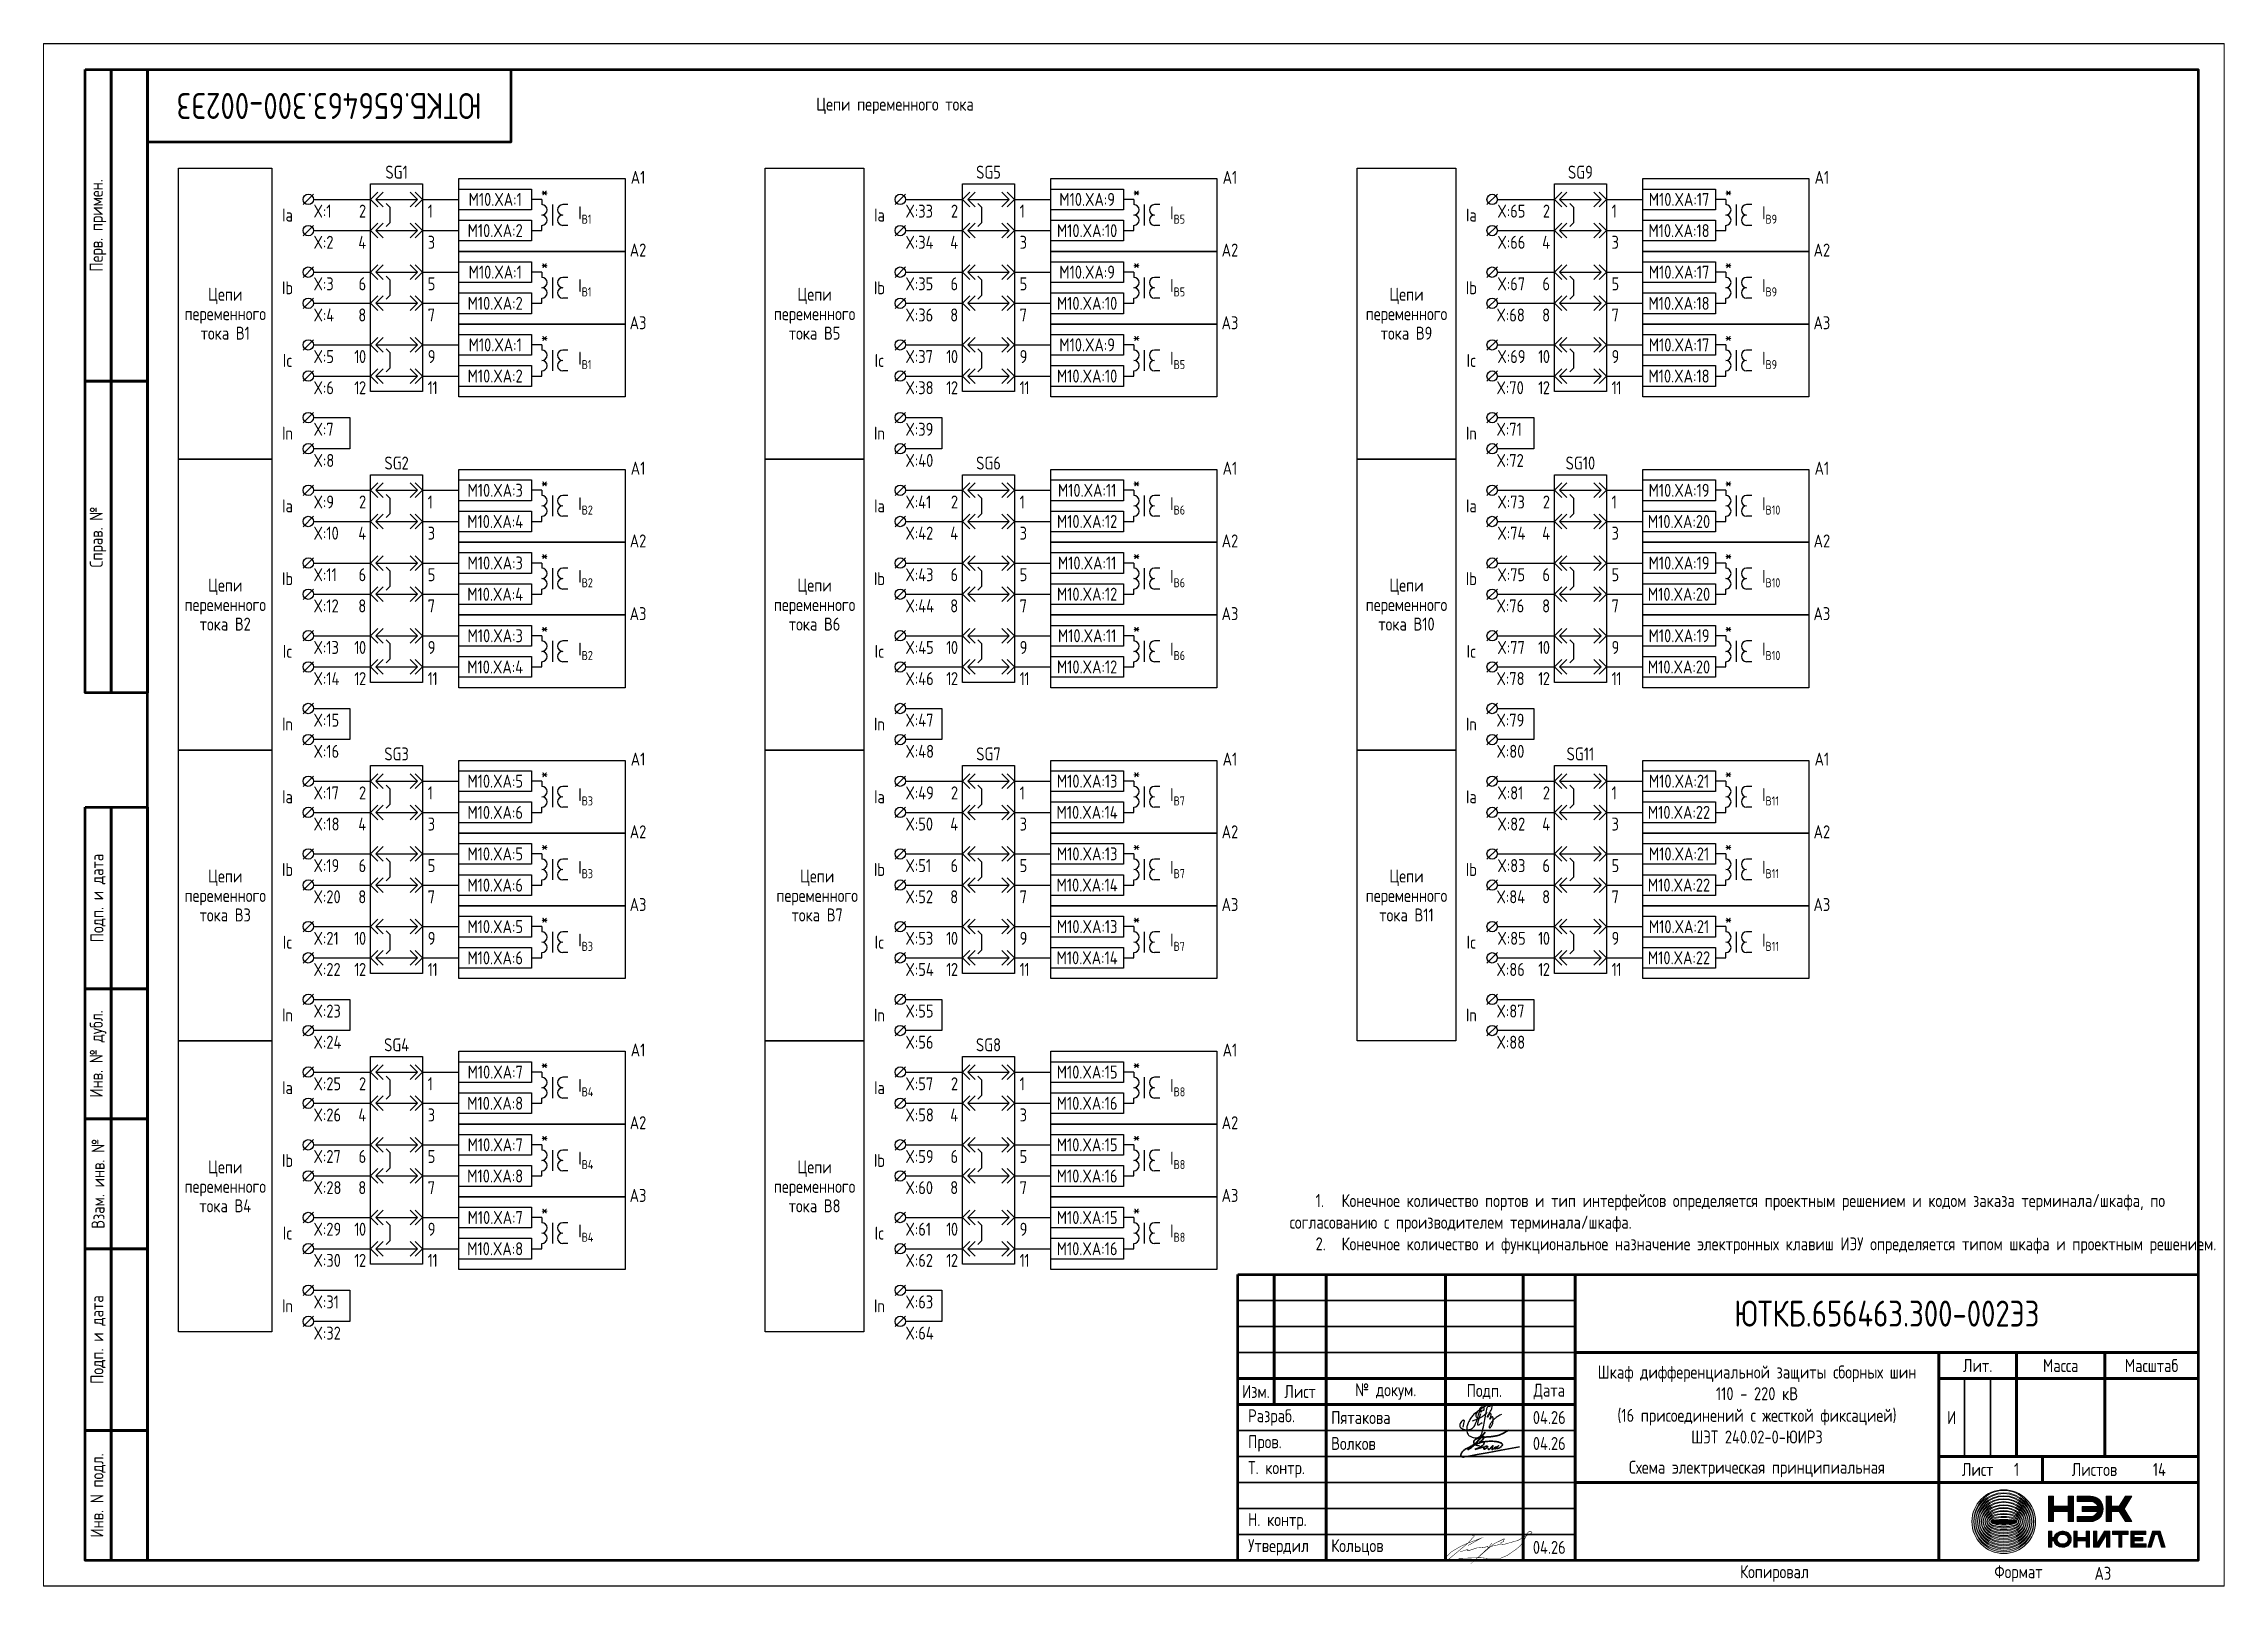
# Paper-space layout 'Лист1' of a CAD drawing. Header units: millimetres, sheet in inches. Extents: x 68.1 to 78.2, y 94.4 to 101.5.
# The model-space entities are those that its viewports show. They can reach past a viewport. Long polylines and large blocks are cut down to what shows.
import ezdxf

# ---------------------------------------------------------------- set-up
doc = ezdxf.new("R2010")
doc.units = ezdxf.units.MM
doc.styles.add('Gost_type_A', font='GOST_A.TTF')

psp = doc.layouts.new('Лист1')

msp = doc.modelspace()

# ---------------------------------------------------------------- texts
at = {"insert": (55, 285), "char_height": 5, "width": 70, "attachment_point": 5, "rotation": 180, "style": 'Gost_type_A'}
msp.add_mtext('ЮТКБ.656463.300-002Э3', dxfattribs=at)
at = {"char_height": 2.5, "line_spacing_factor": 0.9, "style": 'Gost_type_A'}
for s, insert, width, attachment_point in [('Цепи переменного тока', (164, 285), 288, 5), ('SG1', (68, 271), 10, 8), ('SG5', (182, 271), 10, 8), ('SG9', (296, 271), 10, 8), ('A1', (114.5, 270), 35, 8), ('A1', (228.5, 270), 35, 8), ('A1', (342.5, 270), 35, 8), ('Ia', (47, 264), 6, 5), ('X:1', (52, 266), 10, 1), ('{\\T0.9;2}', (62, 266), 5, 3), ('{\\T0.9;1}', (74, 266), 5, 1), ('Ia', (161, 264), 6, 5), ('X:33', (166, 266), 10, 1), ('{\\T0.9;2}', (176, 266), 5, 3), ('{\\T0.9;1}', (188, 266), 5, 1), ('Ia', (275, 264), 6, 5), ('X:65', (280, 266), 10, 1), ('{\\T0.9;2}', (290, 266), 5, 3), ('{\\T0.9;1}', (302, 266), 5, 1), ('X:2', (52, 260), 10, 1), ('{\\T0.9;4}', (62, 260), 5, 3), ('{\\T0.9;3}', (74, 260), 5, 1), ('A2', (114.5, 256), 35, 8), ('X:34', (166, 260), 10, 1), ('{\\T0.9;4}', (176, 260), 5, 3), ('{\\T0.9;3}', (188, 260), 5, 1), ('A2', (228.5, 256), 35, 8), ('X:66', (280, 260), 10, 1), ('{\\T0.9;4}', (290, 260), 5, 3), ('{\\T0.9;3}', (302, 260), 5, 1), ('A2', (342.5, 256), 35, 8), ('X:3', (52, 252), 10, 1), ('X:35', (166, 252), 10, 1), ('Цепи переменного тока В1', (35, 245), 18, 5), ('Ib', (47, 250), 6, 5), ('{\\T0.9;6}', (62, 252), 5, 3), ('{\\T0.9;5}', (74, 252), 5, 1), ('Цепи переменного тока В5', (148.5, 245), 19, 5), ('Ib', (161, 250), 6, 5), ('{\\T0.9;6}', (176, 252), 5, 3), ('{\\T0.9;5}', (188, 252), 5, 1), ('Цепи переменного тока В9', (262.5, 245), 19, 5), ('Ib', (275, 250), 6, 5), ('X:67', (280, 252), 10, 1), ('{\\T0.9;6}', (290, 252), 5, 3), ('{\\T0.9;5}', (302, 252), 5, 1), ('X:4', (52, 246), 10, 1), ('{\\T0.9;8}', (62, 246), 5, 3), ('{\\T0.9;7}', (74, 246), 5, 1), ('A3', (114.5, 242), 35, 8), ('X:36', (166, 246), 10, 1), ('{\\T0.9;8}', (176, 246), 5, 3), ('{\\T0.9;7}', (188, 246), 5, 1), ('A3', (228.5, 242), 35, 8), ('X:68', (279.83, 246), 10, 1), ('{\\T0.9;8}', (290, 246), 5, 3), ('{\\T0.9;7}', (302, 246), 5, 1), ('A3', (342.5, 242), 35, 8), ('Ic', (47, 236), 6, 5), ('X:5', (52, 238), 10, 1), ('{\\T0.9;10}', (62, 238), 5, 3), ('{\\T0.9;9}', (74, 238), 5, 1), ('Ic', (161, 236), 6, 5), ('X:37', (166, 238), 10, 1), ('{\\T0.9;10}', (176, 238), 5, 3), ('{\\T0.9;9}', (188, 238), 5, 1), ('Ic', (275, 236), 6, 5), ('X:69', (280, 238), 10, 1), ('{\\T0.9;10}', (290, 238), 5, 3), ('{\\T0.9;9}', (302, 238), 5, 1), ('X:6', (52, 232), 10, 1), ('{\\T0.9;12}', (62, 232), 5, 3), ('{\\T0.9;11}', (74, 232), 5, 1), ('X:38', (166, 232), 10, 1), ('{\\T0.9;12}', (176, 232), 5, 3), ('{\\T0.9;11}', (188, 232), 5, 1), ('X:70', (279.83, 232), 10, 1), ('{\\T0.9;12}', (290, 232), 5, 3), ('{\\T0.9;11}', (302, 232), 5, 1), ('In', (47, 222), 6, 5), ('X:7', (52, 224), 10, 1), ('In', (161, 222), 6, 5), ('X:39', (166, 224), 10, 1), ('In', (275, 222), 6, 5), ('X:71', (279.83, 224), 10, 1), ('X:8', (52, 218), 10, 1), ('SG2', (68, 215), 10, 8), ('A1', (114.5, 214), 35, 8), ('X:40', (166, 218), 10, 1), ('SG6', (182, 215), 10, 8), ('A1', (228.5, 214), 35, 8), ('X:72', (279.83, 218), 10, 1), ('SG10', (296, 215), 10, 8), ('A1', (342.5, 214), 35, 8), ('X:41', (166, 210), 10, 1), ('X:73', (280, 210), 10, 1), ('Ia', (47, 208), 6, 5), ('X:9', (52, 210), 10, 1), ('{\\T0.9;2}', (62, 210), 5, 3), ('{\\T0.9;1}', (74, 210), 5, 1), ('Ia', (161, 208), 6, 5), ('{\\T0.9;2}', (176, 210), 5, 3), ('{\\T0.9;1}', (188, 210), 5, 1), ('Ia', (275, 208), 6, 5), ('{\\T0.9;2}', (290, 210), 5, 3), ('{\\T0.9;1}', (302, 210), 5, 1), ('X:10', (52, 204), 10, 1), ('{\\T0.9;4}', (62, 204), 5, 3), ('{\\T0.9;3}', (74, 204), 5, 1), ('A2', (114.5, 200), 35, 8), ('X:42', (166, 204), 10, 1), ('{\\T0.9;4}', (176, 204), 5, 3), ('{\\T0.9;3}', (188, 204), 5, 1), ('A2', (228.5, 200), 35, 8), ('X:74', (280, 204), 10, 1), ('{\\T0.9;4}', (290, 204), 5, 3), ('{\\T0.9;3}', (302, 204), 5, 1), ('A2', (342.5, 200), 35, 8), ('Цепи переменного тока В2', (35, 189), 18, 5), ('Ib', (47, 194), 6, 5), ('X:11', (52, 196), 10, 1), ('{\\T0.9;6}', (62, 196), 5, 3), ('{\\T0.9;5}', (74, 196), 5, 1), ('Цепи переменного тока В6', (148.5, 189), 19, 5), ('Ib', (161, 194), 6, 5), ('X:43', (166, 196), 10, 1), ('{\\T0.9;6}', (176, 196), 5, 3), ('{\\T0.9;5}', (188, 196), 5, 1), ('Цепи переменного тока В10', (262.5, 189), 19, 5), ('Ib', (275, 194), 6, 5), ('X:75', (280, 196), 10, 1), ('{\\T0.9;6}', (290, 196), 5, 3), ('{\\T0.9;5}', (302, 196), 5, 1), ('X:12', (52, 190), 10, 1), ('{\\T0.9;8}', (62, 190), 5, 3), ('{\\T0.9;7}', (74, 190), 5, 1), ('X:44', (166, 190), 10, 1), ('{\\T0.9;8}', (176, 190), 5, 3), ('{\\T0.9;7}', (188, 190), 5, 1), ('X:76', (279.83, 190), 10, 1), ('{\\T0.9;8}', (290, 190), 5, 3), ('{\\T0.9;7}', (302, 190), 5, 1), ('A3', (114.5, 186), 35, 8), ('A3', (228.5, 186), 35, 8), ('A3', (342.5, 186), 35, 8), ('Ic', (47, 180), 6, 5), ('X:13', (52, 182), 10, 1), ('{\\T0.9;10}', (62, 182), 5, 3), ('{\\T0.9;9}', (74, 182), 5, 1), ('Ic', (161, 180), 6, 5), ('X:45', (166, 182), 10, 1), ('{\\T0.9;10}', (176, 182), 5, 3), ('{\\T0.9;9}', (188, 182), 5, 1), ('Ic', (275, 180), 6, 5), ('X:77', (280, 182), 10, 1), ('{\\T0.9;10}', (290, 182), 5, 3), ('{\\T0.9;9}', (302, 182), 5, 1), ('X:14', (52, 176), 10, 1), ('{\\T0.9;12}', (62, 176), 5, 3), ('{\\T0.9;11}', (74, 176), 5, 1), ('X:46', (166, 176), 10, 1), ('{\\T0.9;12}', (176, 176), 5, 3), ('{\\T0.9;11}', (188, 176), 5, 1), ('X:78', (279.83, 176), 10, 1), ('{\\T0.9;12}', (290, 176), 5, 3), ('{\\T0.9;11}', (302, 176), 5, 1), ('X:47', (166, 168), 10, 1), ('In', (47, 166), 6, 5), ('X:15', (52, 168), 10, 1), ('In', (161, 166), 6, 5), ('In', (275, 166), 6, 5), ('X:79', (279.83, 168), 10, 1), ('X:16', (52, 162), 10, 1), ('SG3', (68, 159), 10, 8), ('A1', (114.5, 158), 35, 8), ('X:48', (166, 162), 10, 1), ('SG7', (182, 159), 10, 8), ('A1', (228.5, 158), 35, 8), ('X:80', (279.83, 162), 10, 1), ('SG11', (296, 159), 10, 8), ('A1', (342.5, 158), 35, 8), ('Ia', (47, 152), 6, 5), ('X:17', (52, 154), 10, 1), ('{\\T0.9;2}', (62, 154), 5, 3), ('{\\T0.9;1}', (74, 154), 5, 1), ('Ia', (161, 152), 6, 5), ('X:49', (166, 154), 10, 1), ('{\\T0.9;2}', (176, 154), 5, 3), ('{\\T0.9;1}', (188, 154), 5, 1), ('Ia', (275, 152), 6, 5), ('X:81', (280, 154), 10, 1), ('{\\T0.9;2}', (290, 154), 5, 3), ('{\\T0.9;1}', (302, 154), 5, 1), ('X:18', (52, 148), 10, 1), ('{\\T0.9;4}', (62, 148), 5, 3), ('{\\T0.9;3}', (74, 148), 5, 1), ('X:50', (166, 148), 10, 1), ('{\\T0.9;4}', (176, 148), 5, 3), ('{\\T0.9;3}', (188, 148), 5, 1), ('X:82', (280, 148), 10, 1), ('{\\T0.9;4}', (290, 148), 5, 3), ('{\\T0.9;3}', (302, 148), 5, 1), ('A2', (114.5, 144), 35, 8), ('A2', (228.5, 144), 35, 8), ('A2', (342.5, 144), 35, 8), ('Ib', (47, 138), 6, 5), ('X:19', (52, 140), 10, 1), ('{\\T0.9;6}', (62, 140), 5, 3), ('{\\T0.9;5}', (74, 140), 5, 1), ('Ib', (161, 138), 6, 5), ('X:51', (166, 140), 10, 1), ('{\\T0.9;6}', (176, 140), 5, 3), ('{\\T0.9;5}', (188, 140), 5, 1), ('Ib', (275, 138), 6, 5), ('X:83', (280, 140), 10, 1), ('{\\T0.9;6}', (290, 140), 5, 3), ('{\\T0.9;5}', (302, 140), 5, 1), ('Цепи переменного тока В3', (35, 133), 18, 5), ('Цепи переменного тока В7', (149, 133), 18, 5), ('Цепи переменного тока В11', (262.5, 133), 19, 5), ('X:20', (52, 134), 10, 1), ('{\\T0.9;8}', (62, 134), 5, 3), ('{\\T0.9;7}', (74, 134), 5, 1), ('A3', (114.5, 130), 35, 8), ('X:52', (166, 134), 10, 1), ('{\\T0.9;8}', (176, 134), 5, 3), ('{\\T0.9;7}', (188, 134), 5, 1), ('A3', (228.5, 130), 35, 8), ('X:84', (279.83, 134), 10, 1), ('{\\T0.9;8}', (290, 134), 5, 3), ('{\\T0.9;7}', (302, 134), 5, 1), ('A3', (342.5, 130), 35, 8), ('X:53', (166, 126), 10, 1), ('X:85', (280, 126), 10, 1), ('Ic', (47, 124), 6, 5), ('X:21', (52, 126), 10, 1), ('{\\T0.9;10}', (62, 126), 5, 3), ('{\\T0.9;9}', (74, 126), 5, 1), ('Ic', (161, 124), 6, 5), ('{\\T0.9;10}', (176, 126), 5, 3), ('{\\T0.9;9}', (188, 126), 5, 1), ('Ic', (275, 124), 6, 5), ('{\\T0.9;10}', (290, 126), 5, 3), ('{\\T0.9;9}', (302, 126), 5, 1), ('X:22', (52, 120), 10, 1), ('{\\T0.9;12}', (62, 120), 5, 3), ('{\\T0.9;11}', (74, 120), 5, 1), ('X:54', (166, 120), 10, 1), ('{\\T0.9;12}', (176, 120), 5, 3), ('{\\T0.9;11}', (188, 120), 5, 1), ('X:86', (279.83, 120), 10, 1), ('{\\T0.9;12}', (290, 120), 5, 3), ('{\\T0.9;11}', (302, 120), 5, 1), ('In', (47, 110), 6, 5), ('X:23', (52, 112), 10, 1), ('In', (161, 110), 6, 5), ('X:55', (166, 112), 10, 1), ('In', (275, 110), 6, 5), ('X:87', (279.83, 112), 10, 1), ('X:24', (52, 106), 10, 1), ('SG4', (68, 103), 10, 8), ('X:56', (166, 106), 10, 1), ('SG8', (182, 103), 10, 8), ('X:88', (279.83, 106), 10, 1), ('A1', (114.5, 102), 35, 8), ('A1', (228.5, 102), 35, 8), ('Ia', (47, 96), 6, 5), ('X:25', (52, 98), 10, 1), ('{\\T0.9;2}', (62, 98), 5, 3), ('{\\T0.9;1}', (74, 98), 5, 1), ('Ia', (161, 96), 6, 5), ('X:57', (166, 98), 10, 1), ('{\\T0.9;2}', (176, 98), 5, 3), ('{\\T0.9;1}', (188, 98), 5, 1), ('X:26', (52, 92), 10, 1), ('{\\T0.9;4}', (62, 92), 5, 3), ('{\\T0.9;3}', (74, 92), 5, 1), ('A2', (114.5, 88), 35, 8), ('X:58', (166, 92), 10, 1), ('{\\T0.9;4}', (176, 92), 5, 3), ('{\\T0.9;3}', (188, 92), 5, 1), ('A2', (228.5, 88), 35, 8), ('Цепи переменного тока В4', (35, 77), 18, 5), ('Ib', (47, 82), 6, 5), ('X:27', (52, 84), 10, 1), ('{\\T0.9;6}', (62, 84), 5, 3), ('{\\T0.9;5}', (74, 84), 5, 1), ('Цепи переменного тока В8', (148.5, 77), 19, 5), ('Ib', (161, 82), 6, 5), ('X:59', (166, 84), 10, 1), ('{\\T0.9;6}', (176, 84), 5, 3), ('{\\T0.9;5}', (188, 84), 5, 1), ('X:28', (52, 78), 10, 1), ('{\\T0.9;8}', (62, 78), 5, 3), ('{\\T0.9;7}', (74, 78), 5, 1), ('A3', (114.5, 74), 35, 8), ('X:60', (166, 78), 10, 1), ('{\\T0.9;8}', (176, 78), 5, 3), ('{\\T0.9;7}', (188, 78), 5, 1), ('A3', (228.5, 74), 35, 8), ('Ic', (47, 68), 6, 5), ('X:29', (52, 70), 10, 1), ('{\\T0.9;10}', (62, 70), 5, 3), ('{\\T0.9;9}', (74, 70), 5, 1), ('Ic', (161, 68), 6, 5), ('X:61', (166, 70), 10, 1), ('{\\T0.9;10}', (176, 70), 5, 3), ('{\\T0.9;9}', (188, 70), 5, 1), ('X:30', (52, 64), 10, 1), ('{\\T0.9;12}', (62, 64), 5, 3), ('{\\T0.9;11}', (74, 64), 5, 1), ('X:62', (166, 64), 10, 1), ('{\\T0.9;12}', (176, 64), 5, 3), ('{\\T0.9;11}', (188, 64), 5, 1), ('In', (47, 54), 6, 5), ('X:31', (52, 56), 10, 1), ('In', (161, 54), 6, 5), ('X:63', (166, 56), 10, 1), ('X:32', (52, 50), 10, 1), ('X:64', (166, 50), 10, 1)]:
    msp.add_mtext(s, dxfattribs=dict(at, insert=insert, width=width, attachment_point=attachment_point))
at = {"style": 'Gost_type_A'}
for s, insert, char_height, width, attachment_point in [('M10.XA:1', (87, 267), 2.5, 14, 5), ('*', (96.5, 268.5), 2.5, 3, 5), ('\\A1;I{\\H0.7x;\\S^ В1;}', (103, 264), 2.5, 8, 4), ('M10.XA:9', (201, 267), 2.5, 14, 5), ('*', (210.5, 268.5), 2.5, 3, 5), ('\\A1;I{\\H0.7x;\\S^ В5;}', (217, 264), 2.5, 8, 4), ('M10.XA:17', (315, 267), 2.5, 14, 5), ('*', (324.5, 268.5), 2.5, 3, 5), ('\\A1;I{\\H0.7x;\\S^ В9;}', (331, 264), 2.5, 8, 4), ('M10.XA:2', (86.99, 261), 2.5, 14.018, 5), ('M10.XA:10', (200.99, 260.99), 2.5, 14.018, 5), ('M10.XA:18', (314.99, 260.99), 2.5, 14.018, 5), ('M10.XA:1', (87, 253), 2.5, 14, 5), ('*', (96.5, 254.5), 2.5, 3, 5), ('M10.XA:9', (201, 253), 2.5, 14, 5), ('*', (210.5, 254.5), 2.5, 3, 5), ('M10.XA:17', (315, 253), 2.5, 14, 5), ('*', (324.5, 254.5), 2.5, 3, 5), ('M10.XA:2', (86.99, 247), 2.5, 14.018, 5), ('\\A1;I{\\H0.7x;\\S^ В1;}', (103, 250), 2.5, 8, 4), ('M10.XA:10', (200.99, 246.99), 2.5, 14.018, 5), ('\\A1;I{\\H0.7x;\\S^ В5;}', (217, 250), 2.5, 8, 4), ('M10.XA:18', (314.99, 246.99), 2.5, 14.018, 5), ('\\A1;I{\\H0.7x;\\S^ В9;}', (331, 250), 2.5, 8, 4), ('M10.XA:1', (87, 239), 2.5, 14, 5), ('*', (96.5, 240.5), 2.5, 3, 5), ('M10.XA:9', (201, 239), 2.5, 14, 5), ('*', (210.5, 240.5), 2.5, 3, 5), ('M10.XA:17', (315, 239), 2.5, 14, 5), ('*', (324.5, 240.5), 2.5, 3, 5), ('\\A1;I{\\H0.7x;\\S^ В1;}', (103, 236), 2.5, 8, 4), ('\\A1;I{\\H0.7x;\\S^ В5;}', (217, 236), 2.5, 8, 4), ('\\A1;I{\\H0.7x;\\S^ В9;}', (331, 236), 2.5, 8, 4), ('M10.XA:2', (86.99, 233), 2.5, 14.018, 5), ('M10.XA:10', (200.99, 232.99), 2.5, 14.018, 5), ('M10.XA:18', (314.99, 232.99), 2.5, 14.018, 5), ('M10.XA:3', (87, 211), 2.5, 14, 5), ('*', (96.5, 212.5), 2.5, 3, 5), ('M10.XA:11', (201, 211), 2.5, 14, 5), ('*', (210.5, 212.5), 2.5, 3, 5), ('M10.XA:19', (315, 211), 2.5, 14, 5), ('*', (324.5, 212.5), 2.5, 3, 5), ('M10.XA:4', (86.99, 204.99), 2.5, 14.018, 5), ('\\A1;I{\\H0.7x;\\S^ В2;}', (103, 208), 2.5, 8, 4), ('M10.XA:12', (200.99, 205), 2.5, 14.018, 5), ('\\A1;I{\\H0.7x;\\S^ В6;}', (217, 208), 2.5, 8, 4), ('M10.XA:20', (314.99, 204.99), 2.5, 14.018, 5), ('\\A1;I{\\H0.7x;\\S^ В10;}', (331, 208), 2.5, 8, 4), ('M10.XA:3', (87, 197), 2.5, 14, 5), ('*', (96.5, 198.5), 2.5, 3, 5), ('M10.XA:11', (201, 197), 2.5, 14, 5), ('*', (210.5, 198.5), 2.5, 3, 5), ('M10.XA:19', (315, 197), 2.5, 14, 5), ('*', (324.5, 198.5), 2.5, 3, 5), ('\\A1;I{\\H0.7x;\\S^ В2;}', (103, 194), 2.5, 8, 4), ('\\A1;I{\\H0.7x;\\S^ В6;}', (217, 194), 2.5, 8, 4), ('\\A1;I{\\H0.7x;\\S^ В10;}', (331, 194), 2.5, 8, 4), ('M10.XA:4', (86.99, 190.99), 2.5, 14.018, 5), ('M10.XA:12', (200.99, 191), 2.5, 14.018, 5), ('M10.XA:20', (314.99, 190.99), 2.5, 14.018, 5), ('M10.XA:3', (87, 183), 2.5, 14, 5), ('*', (96.5, 184.5), 2.5, 3, 5), ('\\A1;I{\\H0.7x;\\S^ В2;}', (103, 180), 2.5, 8, 4), ('M10.XA:11', (201, 183), 2.5, 14, 5), ('*', (210.5, 184.5), 2.5, 3, 5), ('\\A1;I{\\H0.7x;\\S^ В6;}', (217, 180), 2.5, 8, 4), ('M10.XA:19', (315, 183), 2.5, 14, 5), ('*', (324.5, 184.5), 2.5, 3, 5), ('\\A1;I{\\H0.7x;\\S^ В10;}', (331, 180), 2.5, 8, 4), ('M10.XA:4', (86.99, 176.99), 2.5, 14.018, 5), ('M10.XA:12', (200.99, 177), 2.5, 14.018, 5), ('M10.XA:20', (314.99, 176.99), 2.5, 14.018, 5), ('M10.XA:5', (87, 155), 2.5, 14, 5), ('*', (96.5, 156.5), 2.5, 3, 5), ('M10.XA:13', (201, 155.01), 2.5, 14, 5), ('*', (210.5, 156.5), 2.5, 3, 5), ('M10.XA:21', (315, 155), 2.5, 14, 5), ('*', (324.5, 156.5), 2.5, 3, 5), ('\\A1;I{\\H0.7x;\\S^ В3;}', (103, 152), 2.5, 8, 4), ('\\A1;I{\\H0.7x;\\S^ В7;}', (217, 152), 2.5, 8, 4), ('\\A1;I{\\H0.7x;\\S^ В11;}', (331, 152), 2.5, 8, 4), ('M10.XA:6', (86.99, 148.99), 2.5, 14.018, 5), ('M10.XA:14', (200.99, 149), 2.5, 14.018, 5), ('M10.XA:22', (314.99, 149), 2.5, 14.018, 5), ('M10.XA:5', (87, 141), 2.5, 14, 5), ('*', (96.5, 142.5), 2.5, 3, 5), ('\\A1;I{\\H0.7x;\\S^ В3;}', (103, 138), 2.5, 8, 4), ('M10.XA:13', (201, 141.01), 2.5, 14, 5), ('*', (210.5, 142.5), 2.5, 3, 5), ('\\A1;I{\\H0.7x;\\S^ В7;}', (217, 138), 2.5, 8, 4), ('M10.XA:21', (315, 141), 2.5, 14, 5), ('*', (324.5, 142.5), 2.5, 3, 5), ('\\A1;I{\\H0.7x;\\S^ В11;}', (331, 138), 2.5, 8, 4), ('M10.XA:6', (86.99, 134.99), 2.5, 14.018, 5), ('M10.XA:14', (200.99, 135), 2.5, 14.018, 5), ('M10.XA:22', (314.99, 135), 2.5, 14.018, 5), ('M10.XA:5', (87, 127), 2.5, 14, 5), ('*', (96.5, 128.5), 2.5, 3, 5), ('M10.XA:13', (201, 127.01), 2.5, 14, 5), ('*', (210.5, 128.5), 2.5, 3, 5), ('M10.XA:21', (315, 127), 2.5, 14, 5), ('*', (324.5, 128.5), 2.5, 3, 5), ('M10.XA:6', (86.99, 120.99), 2.5, 14.018, 5), ('\\A1;I{\\H0.7x;\\S^ В3;}', (103, 124), 2.5, 8, 4), ('M10.XA:14', (200.99, 121), 2.5, 14.018, 5), ('\\A1;I{\\H0.7x;\\S^ В7;}', (217, 124), 2.5, 8, 4), ('M10.XA:22', (314.99, 121), 2.5, 14.018, 5), ('\\A1;I{\\H0.7x;\\S^ В11;}', (331, 124), 2.5, 8, 4), ('M10.XA:7', (87, 99), 2.5, 14, 5), ('*', (96.5, 100.5), 2.5, 3, 5), ('\\A1;I{\\H0.7x;\\S^ В4;}', (103, 96), 2.5, 8, 4), ('M10.XA:15', (201, 99), 2.5, 14, 5), ('*', (210.5, 100.5), 2.5, 3, 5), ('\\A1;I{\\H0.7x;\\S^ В8;}', (217, 96), 2.5, 8, 4), ('M10.XA:8', (86.99, 92.99), 2.5, 14.018, 5), ('M10.XA:16', (200.99, 92.99), 2.5, 14.018, 5), ('M10.XA:7', (87, 85), 2.5, 14, 5), ('*', (96.5, 86.5), 2.5, 3, 5), ('M10.XA:15', (201, 85), 2.5, 14, 5), ('*', (210.5, 86.5), 2.5, 3, 5), ('M10.XA:8', (86.99, 78.99), 2.5, 14.018, 5), ('\\A1;I{\\H0.7x;\\S^ В4;}', (103, 82), 2.5, 8, 4), ('M10.XA:16', (200.99, 78.99), 2.5, 14.018, 5), ('\\A1;I{\\H0.7x;\\S^ В8;}', (217, 82), 2.5, 8, 4), ('M10.XA:7', (87, 71), 2.5, 14, 5), ('*', (96.5, 72.5), 2.5, 3, 5), ('M10.XA:15', (201, 71), 2.5, 14, 5), ('*', (210.5, 72.5), 2.5, 3, 5), ('\\A1;\\P\\P\\pxi2,t4;1.^IКонечное количество портов и тип интерфейсов определяется проектным решением и кодом заказа терминала/шкафа, по согласованию с производителем терминала/шкафа.\\P2.^IКонечное количество и функциональное назначение электронных клавиш ИЭУ определяется типом шкафа и проектным решением.', (240, 64), 2.5, 175, 7), ('\\A1;I{\\H0.7x;\\S^ В4;}', (103, 68), 2.5, 8, 4), ('\\A1;I{\\H0.7x;\\S^ В8;}', (217, 68), 2.5, 8, 4), ('M10.XA:8', (86.99, 64.99), 2.5, 14.018, 5), ('M10.XA:16', (200.99, 64.99), 2.5, 14.018, 5), ('ЮТКБ.656463.300-002Э3', (355, 52.5), 5, 120, 5), ('Шкаф дифференциальной защиты сборных шин\\P110 - 220 кВ\\P(16 присоединений с жесткой фиксацией) \\PШЭТ 240.02-0-ЮИРЗ ', (330, 35), 2.5, 68, 5), ('Пятакова', (248, 32.5), 2.5, 22, 4), ('04.26', (290, 32.5), 2.5, 10, 5), ('И', (367.5, 32.49), 2.5, 5, 5), ('Волков', (248, 27.5), 2.5, 22, 4), ('04.26', (290, 27.5), 2.5, 10, 5), ('Схема электрическая принципиальная', (330, 21), 2.5, 70, 8), ('1', (380, 22.49), 2.5, 10, 5), ('14', (407.5, 22.49), 2.5, 15, 5), ('Кольцов', (248, 7.5), 2.5, 22, 4), ('04.26', (290, 7.5), 2.5, 10, 5), ('A3', (395, 2.5), 2.5, 20, 4)]:
    msp.add_mtext(s, dxfattribs=dict(at, insert=insert, char_height=char_height, width=width, attachment_point=attachment_point))

# ---------------------------------------------------------------- blocks, each defined once
blk = doc.blocks.new('Штамп угловой верхний')
at = {"lineweight": 50}
blk.add_lwpolyline([(0, 0), (70, 0), (70, -14), (0, -14)], close=True, dxfattribs=at)
blk = doc.blocks.new('Формат_А3')
blk.add_lwpolyline([(-420, 297), (0, 297), (0, 0), (-420, 0)], close=True)
at = {"lineweight": 50}
blk.add_lwpolyline([(-400, 292), (-5, 292), (-5, 5), (-400, 5)], close=True, dxfattribs=at)
blk = doc.blocks.new('Штамп левый верхний')
at = {"lineweight": 50}
for points in [[(-12, 0), (-7, 0), (-7, -60), (-12, -60)], [(-7, 0), (0, 0), (0, -60), (-7, -60)], [(-12, -60), (-7, -60), (-7, -120), (-12, -120)], [(-7, -60), (0, -60), (0, -120), (-7, -120)]]:
    blk.add_lwpolyline(points, close=True, dxfattribs=at)
at = {"char_height": 2.5, "width": 60, "attachment_point": 5, "rotation": 90, "style": 'Gost_type_A'}
for s, insert in [('Перв. примен.', (-9.5, -30)), ('Справ. №', (-9.5, -90))]:
    blk.add_mtext(s, dxfattribs=dict(at, insert=insert))
blk = doc.blocks.new('Штамп левый нижний')
at = {"lineweight": 50}
for points in [[(-12, 145), (-7, 145), (-7, 110), (-12, 110)], [(-7, 145), (0, 145), (0, 110), (-7, 110)], [(-12, 110), (-7, 110), (-7, 85), (-12, 85)], [(-7, 110), (0, 110), (0, 85), (-7, 85)], [(-12, 85), (-7, 85), (-7, 60), (-12, 60)], [(-7, 85), (0, 85), (0, 60), (-7, 60)], [(-12, 60), (-7, 60), (-7, 25), (-12, 25)], [(-7, 60), (0, 60), (0, 25), (-7, 25)], [(-12, 25), (-7, 25), (-7, 0), (-12, 0)], [(-7, 25), (0, 25), (0, 0), (-7, 0)]]:
    blk.add_lwpolyline(points, close=True, dxfattribs=at)
at = {"char_height": 2.5, "attachment_point": 5, "rotation": 90, "style": 'Gost_type_A'}
for s, insert, width in [('Подп. и дата', (-9.5, 127.5), 35), ('Инв. № дубл.', (-9.5, 97.5), 25), ('Взам. инв. №', (-9.5, 72.5), 25), ('Подп. и дата', (-9.5, 42.5), 35), ('Инв. N подл.', (-9.5, 12.5), 25)]:
    blk.add_mtext(s, dxfattribs=dict(at, insert=insert, width=width))
blk = doc.blocks.new('*U15')
at = {"lineweight": 0, "true_color": 0x00cb62}
h = blk.add_hatch(color=112, dxfattribs=at)
h.dxf.hatch_style = 1
edge = h.paths.add_edge_path()
edge.add_spline(control_points=[(-12.47, 6.09), (-15.86, 6.09), (-18.61, 3.34), (-18.61, -0.05)], knot_values=[1, 1, 1, 1, 2, 2, 2, 2], degree=3, periodic=0)
edge.add_spline(control_points=[(-18.61, -0.05), (-18.61, -3.43), (-15.86, -6.19), (-12.47, -6.19)], knot_values=[0, 0, 0, 0, 1, 1, 1, 1], degree=3, periodic=0)
edge.add_spline(control_points=[(-12.47, -6.19), (-9.09, -6.19), (-6.33, -3.43), (-6.33, -0.05)], knot_values=[3, 3, 3, 3, 4, 4, 4, 4], degree=3, periodic=0)
edge.add_spline(control_points=[(-6.33, -0.05), (-6.33, 3.34), (-9.09, 6.09), (-12.47, 6.09)], knot_values=[2, 2, 2, 2, 3, 3, 3, 3], degree=3, periodic=0)
edge = h.paths.add_edge_path(flags=16)
edge.add_spline(control_points=[(-18.23, -0.05), (-18.23, 3.21), (-15.73, 5.95), (-12.47, 5.95)], knot_values=[0, 0, 0, 0, 1, 1, 1, 1], degree=3, periodic=0)
edge.add_spline(control_points=[(-12.47, 5.95), (-9.21, 5.95), (-6.71, 3.21), (-6.71, -0.05)], knot_values=[3, 3, 3, 3, 4, 4, 4, 4], degree=3, periodic=0)
edge.add_spline(control_points=[(-6.71, -0.05), (-6.71, -3.3), (-9.21, -5.83), (-12.47, -5.83)], knot_values=[2, 2, 2, 2, 3, 3, 3, 3], degree=3, periodic=0)
edge.add_spline(control_points=[(-12.47, -5.83), (-15.73, -5.83), (-18.23, -3.3), (-18.23, -0.05)], knot_values=[1, 1, 1, 1, 2, 2, 2, 2], degree=3, periodic=0)
h = blk.add_hatch(color=112, dxfattribs=at)
h.dxf.hatch_style = 1
edge = h.paths.add_edge_path()
edge.add_spline(control_points=[(-12.47, 5.52), (-15.66, 5.52), (-18.25, 3.02), (-18.25, -0.05)], knot_values=[1, 1, 1, 1, 2, 2, 2, 2], degree=3, periodic=0)
edge.add_spline(control_points=[(-18.25, -0.05), (-18.25, -3.11), (-15.66, -5.61), (-12.47, -5.61)], knot_values=[0, 0, 0, 0, 1, 1, 1, 1], degree=3, periodic=0)
edge.add_spline(control_points=[(-12.47, -5.61), (-9.28, -5.61), (-6.69, -3.11), (-6.69, -0.05)], knot_values=[3, 3, 3, 3, 4, 4, 4, 4], degree=3, periodic=0)
edge.add_spline(control_points=[(-6.69, -0.05), (-6.69, 3.02), (-9.28, 5.52), (-12.47, 5.52)], knot_values=[2, 2, 2, 2, 3, 3, 3, 3], degree=3, periodic=0)
edge = h.paths.add_edge_path(flags=16)
edge.add_spline(control_points=[(-17.86, -0.05), (-17.86, 2.9), (-15.53, 5.38), (-12.47, 5.38)], knot_values=[0, 0, 0, 0, 1, 1, 1, 1], degree=3, periodic=0)
edge.add_spline(control_points=[(-12.47, 5.38), (-9.41, 5.38), (-7.08, 2.9), (-7.08, -0.05)], knot_values=[3, 3, 3, 3, 4, 4, 4, 4], degree=3, periodic=0)
edge.add_spline(control_points=[(-7.08, -0.05), (-7.08, -2.99), (-9.41, -5.26), (-12.47, -5.26)], knot_values=[2, 2, 2, 2, 3, 3, 3, 3], degree=3, periodic=0)
edge.add_spline(control_points=[(-12.47, -5.26), (-15.53, -5.26), (-17.86, -2.99), (-17.86, -0.05)], knot_values=[1, 1, 1, 1, 2, 2, 2, 2], degree=3, periodic=0)
h = blk.add_hatch(color=112, dxfattribs=at)
h.dxf.hatch_style = 1
edge = h.paths.add_edge_path()
edge.add_spline(control_points=[(-17.88, -0.05), (-17.88, -2.8), (-15.46, -5.04), (-12.47, -5.04)], knot_values=[0, 0, 0, 0, 1, 1, 1, 1], degree=3, periodic=0)
edge.add_spline(control_points=[(-12.47, -5.04), (-9.49, -5.04), (-7.06, -2.8), (-7.06, -0.05)], knot_values=[3, 3, 3, 3, 4, 4, 4, 4], degree=3, periodic=0)
edge.add_spline(control_points=[(-7.06, -0.05), (-7.06, 2.71), (-9.49, 4.95), (-12.47, 4.95)], knot_values=[2, 2, 2, 2, 3, 3, 3, 3], degree=3, periodic=0)
edge.add_spline(control_points=[(-12.47, 4.95), (-15.46, 4.95), (-17.88, 2.71), (-17.88, -0.05)], knot_values=[1, 1, 1, 1, 2, 2, 2, 2], degree=3, periodic=0)
edge = h.paths.add_edge_path(flags=16)
edge.add_spline(control_points=[(-17.5, -0.05), (-17.5, 2.58), (-15.33, 4.8), (-12.47, 4.8)], knot_values=[0, 0, 0, 0, 1, 1, 1, 1], degree=3, periodic=0)
edge.add_spline(control_points=[(-12.47, 4.8), (-9.61, 4.8), (-7.44, 2.58), (-7.44, -0.05)], knot_values=[3, 3, 3, 3, 4, 4, 4, 4], degree=3, periodic=0)
edge.add_spline(control_points=[(-7.44, -0.05), (-7.44, -2.67), (-9.61, -4.68), (-12.47, -4.68)], knot_values=[2, 2, 2, 2, 3, 3, 3, 3], degree=3, periodic=0)
edge.add_spline(control_points=[(-12.47, -4.68), (-15.33, -4.68), (-17.5, -2.67), (-17.5, -0.05)], knot_values=[1, 1, 1, 1, 2, 2, 2, 2], degree=3, periodic=0)
h = blk.add_hatch(color=112, dxfattribs=at)
h.dxf.hatch_style = 1
edge = h.paths.add_edge_path()
edge.add_spline(control_points=[(-7.44, -0.05), (-7.44, 0.28), (-7.47, 0.6), (-7.54, 0.91)], knot_values=[3, 3, 3, 3, 3.12466, 3.12466, 3.12466, 3.12466], degree=3, periodic=0)
edge.add_spline(control_points=[(-7.54, 0.91), (-8.04, 2.89), (-10.06, 4.37), (-12.47, 4.37)], knot_values=[2, 2, 2, 2, 2.864772, 2.864772, 2.864772, 2.864772], degree=3, periodic=0)
edge.add_spline(control_points=[(-12.47, 4.37), (-14.88, 4.37), (-16.9, 2.89), (-17.4, 0.91)], knot_values=[1.135231, 1.135231, 1.135231, 1.135231, 2, 2, 2, 2], degree=3, periodic=0)
edge.add_spline(control_points=[(-17.4, 0.91), (-17.47, 0.6), (-17.5, 0.28), (-17.5, -0.05)], knot_values=[0.875337, 0.875337, 0.875337, 0.875337, 1, 1, 1, 1], degree=3, periodic=0)
edge.add_spline(control_points=[(-17.5, -0.05), (-17.5, -0.39), (-17.46, -0.73), (-17.39, -1.05)], knot_values=[1, 1, 1, 1, 1.132178, 1.132178, 1.132178, 1.132178], degree=3, periodic=0)
edge.add_spline(control_points=[(-17.39, -1.05), (-16.87, -3), (-14.86, -4.46), (-12.47, -4.46)], knot_values=[0, 0, 0, 0, 0.858028, 0.858028, 0.858028, 0.858028], degree=3, periodic=0)
edge.add_spline(control_points=[(-12.47, -4.46), (-10.08, -4.46), (-8.07, -3), (-7.55, -1.05)], knot_values=[3.141968, 3.141968, 3.141968, 3.141968, 4, 4, 4, 4], degree=3, periodic=0)
edge.add_spline(control_points=[(-7.55, -1.05), (-7.48, -0.73), (-7.44, -0.39), (-7.44, -0.05)], knot_values=[2.867825, 2.867825, 2.867825, 2.867825, 3, 3, 3, 3], degree=3, periodic=0)
edge = h.paths.add_edge_path(flags=16)
edge.add_spline(control_points=[(-17.16, -0.05), (-17.16, 0.24), (-17.12, 0.51), (-17.05, 0.77)], knot_values=[1, 1, 1, 1, 1.132889, 1.132889, 1.132889, 1.132889], degree=3, periodic=0)
edge.add_spline(control_points=[(-17.05, 0.77), (-16.64, 2.71), (-14.81, 4.23), (-12.47, 4.23)], knot_values=[0, 0, 0, 0, 0.878882, 0.878882, 0.878882, 0.878882], degree=3, periodic=0)
edge.add_spline(control_points=[(-12.47, 4.23), (-10.13, 4.23), (-8.3, 2.71), (-7.89, 0.77)], knot_values=[3.121118, 3.121118, 3.121118, 3.121118, 4, 4, 4, 4], degree=3, periodic=0)
edge.add_spline(control_points=[(-7.89, 0.77), (-7.82, 0.51), (-7.78, 0.24), (-7.78, -0.05)], knot_values=[2.867111, 2.867111, 2.867111, 2.867111, 3, 3, 3, 3], degree=3, periodic=0)
edge.add_spline(control_points=[(-7.78, -0.05), (-7.78, -0.34), (-7.82, -0.63), (-7.9, -0.9)], knot_values=[3, 3, 3, 3, 3.139265, 3.139265, 3.139265, 3.139265], degree=3, periodic=0)
edge.add_spline(control_points=[(-7.9, -0.9), (-8.33, -2.78), (-10.15, -4.11), (-12.47, -4.11), (-14.79, -4.11), (-16.61, -2.78), (-17.04, -0.9)], knot_values=[1.128324, 1.128324, 1.128324, 1.128324, 2, 2, 2, 2.871676, 2.871676, 2.871676, 2.871676], degree=3, periodic=0)
edge.add_spline(control_points=[(-17.04, -0.9), (-17.12, -0.63), (-17.16, -0.34), (-17.16, -0.05)], knot_values=[0.860735, 0.860735, 0.860735, 0.860735, 1, 1, 1, 1], degree=3, periodic=0)
edge = h.paths.add_edge_path(flags=0)
edge.add_spline(control_points=[(-16.8, -0.05), (-16.8, 0.19), (-16.76, 0.42), (-16.7, 0.64)], knot_values=[1, 1, 1, 1, 1.129952, 1.129952, 1.129952, 1.129952], degree=3, periodic=0)
edge.add_spline(control_points=[(-16.7, 0.64), (-16.34, 2.32), (-14.64, 3.65), (-12.47, 3.65)], knot_values=[0, 0, 0, 0, 0.883348, 0.883348, 0.883348, 0.883348], degree=3, periodic=0)
edge.add_spline(control_points=[(-12.47, 3.65), (-10.3, 3.65), (-8.6, 2.32), (-8.24, 0.64)], knot_values=[3.11667, 3.11667, 3.11667, 3.11667, 4, 4, 4, 4], degree=3, periodic=0)
edge.add_spline(control_points=[(-8.24, 0.64), (-8.18, 0.42), (-8.14, 0.19), (-8.14, -0.05)], knot_values=[2.870028, 2.870028, 2.870028, 2.870028, 3, 3, 3, 3], degree=3, periodic=0)
edge.add_spline(control_points=[(-8.14, -0.05), (-8.14, -0.29), (-8.18, -0.53), (-8.25, -0.76)], knot_values=[3, 3, 3, 3, 3.135947, 3.135947, 3.135947, 3.135947], degree=3, periodic=0)
edge.add_spline(control_points=[(-8.25, -0.76), (-8.63, -2.39), (-10.32, -3.54), (-12.47, -3.54)], knot_values=[2, 2, 2, 2, 2.876458, 2.876458, 2.876458, 2.876458], degree=3, periodic=0)
edge.add_spline(control_points=[(-12.47, -3.54), (-14.63, -3.54), (-16.31, -2.39), (-16.69, -0.76)], knot_values=[1.12352, 1.12352, 1.12352, 1.12352, 2, 2, 2, 2], degree=3, periodic=0)
edge.add_spline(control_points=[(-16.69, -0.76), (-16.76, -0.53), (-16.8, -0.29), (-16.8, -0.05)], knot_values=[0.864077, 0.864077, 0.864077, 0.864077, 1, 1, 1, 1], degree=3, periodic=0)
edge = h.paths.add_edge_path(flags=0)
edge.add_spline(control_points=[(-16.43, -0.05), (-16.43, 0.14), (-16.41, 0.33), (-16.35, 0.5)], knot_values=[1, 1, 1, 1, 1.126377, 1.126377, 1.126377, 1.126377], degree=3, periodic=0)
edge.add_spline(control_points=[(-16.35, 0.5), (-16.03, 1.93), (-14.48, 3.08), (-12.47, 3.08)], knot_values=[0, 0, 0, 0, 0.888928, 0.888928, 0.888928, 0.888928], degree=3, periodic=0)
edge.add_spline(control_points=[(-12.47, 3.08), (-10.46, 3.08), (-8.91, 1.93), (-8.59, 0.5)], knot_values=[3.111075, 3.111075, 3.111075, 3.111075, 4, 4, 4, 4], degree=3, periodic=0)
edge.add_spline(control_points=[(-8.59, 0.5), (-8.54, 0.33), (-8.51, 0.14), (-8.51, -0.05)], knot_values=[2.87362, 2.87362, 2.87362, 2.87362, 3, 3, 3, 3], degree=3, periodic=0)
edge.add_spline(control_points=[(-8.51, -0.05), (-8.51, -0.24), (-8.54, -0.43), (-8.6, -0.62)], knot_values=[3, 3, 3, 3, 3.131788, 3.131788, 3.131788, 3.131788], degree=3, periodic=0)
edge.add_spline(control_points=[(-8.6, -0.62), (-8.93, -2), (-10.48, -2.96), (-12.47, -2.96)], knot_values=[2, 2, 2, 2, 2.882553, 2.882553, 2.882553, 2.882553], degree=3, periodic=0)
edge.add_spline(control_points=[(-12.47, -2.96), (-14.46, -2.96), (-16.01, -2), (-16.34, -0.62)], knot_values=[1.117444, 1.117444, 1.117444, 1.117444, 2, 2, 2, 2], degree=3, periodic=0)
edge.add_spline(control_points=[(-16.34, -0.62), (-16.4, -0.43), (-16.43, -0.24), (-16.43, -0.05)], knot_values=[0.868215, 0.868215, 0.868215, 0.868215, 1, 1, 1, 1], degree=3, periodic=0)
edge = h.paths.add_edge_path(flags=0)
edge.add_spline(control_points=[(-16, -0.48), (-16.05, -0.34), (-16.07, -0.19), (-16.07, -0.05), (-16.07, 0.1), (-16.05, 0.24), (-16, 0.37)], knot_values=[0.873534, 0.873534, 0.873534, 0.873534, 1, 1, 1, 1.12176, 1.12176, 1.12176, 1.12176], degree=3, periodic=0)
edge.add_spline(control_points=[(-16, 0.37), (-15.73, 1.55), (-14.32, 2.51), (-12.47, 2.51), (-10.63, 2.51), (-9.21, 1.55), (-8.94, 0.37)], knot_values=[3.103684, 3.103684, 3.103684, 3.103684, 3.999991, 3.999991, 3.999991, 4.896306, 4.896306, 4.896306, 4.896306], degree=3, periodic=0)
edge.add_spline(control_points=[(-8.94, 0.37), (-8.89, 0.24), (-8.87, 0.1), (-8.87, -0.05), (-8.87, -0.19), (-8.9, -0.34), (-8.94, -0.48)], knot_values=[2.878251, 2.878251, 2.878251, 2.878251, 3, 3, 3, 3.126453, 3.126453, 3.126453, 3.126453], degree=3, periodic=0)
edge.add_spline(control_points=[(-8.94, -0.48), (-9.23, -1.61), (-10.64, -2.39), (-12.47, -2.39), (-14.3, -2.39), (-15.71, -1.61), (-16, -0.48)], knot_values=[1.109435, 1.109435, 1.109435, 1.109435, 2.000012, 2.000012, 2.000012, 2.890577, 2.890577, 2.890577, 2.890577], degree=3, periodic=0)
edge = h.paths.add_edge_path(flags=0)
edge.add_spline(control_points=[(-15.71, -0.05), (-15.71, 0.06), (-15.69, 0.16), (-15.65, 0.26)], knot_values=[1, 1, 1, 1, 1.121318, 1.121318, 1.121318, 1.121318], degree=3, periodic=0)
edge.add_spline(control_points=[(-15.65, 0.26), (-15.41, 1.17), (-14.14, 1.93), (-12.47, 1.93)], knot_values=[0, 0, 0, 0, 0.9007, 0.9007, 0.9007, 0.9007], degree=3, periodic=0)
edge.add_spline(control_points=[(-12.47, 1.93), (-10.8, 1.93), (-9.53, 1.17), (-9.29, 0.26)], knot_values=[3.099305, 3.099305, 3.099305, 3.099305, 4, 4, 4, 4], degree=3, periodic=0)
edge.add_spline(control_points=[(-9.29, 0.26), (-9.25, 0.16), (-9.23, 0.06), (-9.23, -0.05)], knot_values=[2.878676, 2.878676, 2.878676, 2.878676, 3, 3, 3, 3], degree=3, periodic=0)
edge.add_spline(control_points=[(-9.23, -0.05), (-9.23, -0.16), (-9.25, -0.26), (-9.3, -0.36)], knot_values=[3, 3, 3, 3, 3.126159, 3.126159, 3.126159, 3.126159], degree=3, periodic=0)
edge.add_spline(control_points=[(-9.3, -0.36), (-9.55, -1.23), (-10.81, -1.81), (-12.47, -1.81), (-14.13, -1.81), (-15.4, -1.23), (-15.64, -0.36)], knot_values=[1.105344, 1.105344, 1.105344, 1.105344, 1.999995, 1.999995, 1.999995, 2.89465, 2.89465, 2.89465, 2.89465], degree=3, periodic=0)
edge.add_spline(control_points=[(-15.64, -0.36), (-15.69, -0.26), (-15.71, -0.16), (-15.71, -0.05)], knot_values=[0.873848, 0.873848, 0.873848, 0.873848, 1, 1, 1, 1], degree=3, periodic=0)
edge = h.paths.add_edge_path(flags=0)
edge.add_spline(control_points=[(-15.35, -0.05), (-15.35, 0.03), (-15.33, 0.09), (-15.29, 0.16)], knot_values=[1, 1, 1, 1, 1.112633, 1.112633, 1.112633, 1.112633], degree=3, periodic=0)
edge.add_spline(control_points=[(-15.29, 0.16), (-15.09, 0.79), (-13.95, 1.36), (-12.47, 1.36)], knot_values=[0, 0, 0, 0, 0.904875, 0.904875, 0.904875, 0.904875], degree=3, periodic=0)
edge.add_spline(control_points=[(-12.47, 1.36), (-11, 1.36), (-9.85, 0.79), (-9.65, 0.16)], knot_values=[3.095133, 3.095133, 3.095133, 3.095133, 4, 4, 4, 4], degree=3, periodic=0)
edge.add_spline(control_points=[(-9.65, 0.16), (-9.61, 0.09), (-9.59, 0.03), (-9.59, -0.05)], knot_values=[2.887357, 2.887357, 2.887357, 2.887357, 3, 3, 3, 3], degree=3, periodic=0)
edge.add_spline(control_points=[(-9.59, -0.05), (-9.59, -0.12), (-9.62, -0.19), (-9.65, -0.26)], knot_values=[3, 3, 3, 3, 3.117814, 3.117814, 3.117814, 3.117814], degree=3, periodic=0)
edge.add_spline(control_points=[(-9.65, -0.26), (-9.87, -0.85), (-11.01, -1.24), (-12.47, -1.24)], knot_values=[2, 2, 2, 2, 2.897768, 2.897768, 2.897768, 2.897768], degree=3, periodic=0)
edge.add_spline(control_points=[(-12.47, -1.24), (-13.93, -1.24), (-15.07, -0.85), (-15.29, -0.26)], knot_values=[1.102221, 1.102221, 1.102221, 1.102221, 2, 2, 2, 2], degree=3, periodic=0)
edge.add_spline(control_points=[(-15.29, -0.26), (-15.33, -0.19), (-15.35, -0.12), (-15.35, -0.05)], knot_values=[0.882198, 0.882198, 0.882198, 0.882198, 1, 1, 1, 1], degree=3, periodic=0)
edge = h.paths.add_edge_path(flags=0)
edge.add_spline(control_points=[(-14.98, -0.05), (-14.98, -0.01), (-14.97, 0.02), (-14.94, 0.05)], knot_values=[0.901648, 0.901648, 0.901648, 0.901648, 1, 1, 1, 1], degree=3, periodic=0)
edge.add_spline(control_points=[(-14.94, 0.05), (-14.79, 0.38), (-13.85, 0.78), (-12.47, 0.78)], knot_values=[0, 0, 0, 0, 0.912829, 0.912829, 0.912829, 0.912829], degree=3, periodic=0)
edge.add_spline(control_points=[(-12.47, 0.78), (-11.09, 0.78), (-10.15, 0.38), (-10, 0.05)], knot_values=[3.087219, 3.087219, 3.087219, 3.087219, 4, 4, 4, 4], degree=3, periodic=0)
edge.add_spline(control_points=[(-10, 0.05), (-9.97, 0.02), (-9.96, -0.01), (-9.96, -0.05)], knot_values=[3, 3, 3, 3, 3.098413, 3.098413, 3.098413, 3.098413], degree=3, periodic=0)
edge.add_spline(control_points=[(-9.96, -0.05), (-9.96, -0.08), (-9.97, -0.12), (-10.01, -0.15)], knot_values=[2.896056, 2.896056, 2.896056, 2.896056, 3, 3, 3, 3], degree=3, periodic=0)
edge.add_spline(control_points=[(-10.01, -0.15), (-10.17, -0.45), (-11.1, -0.67), (-12.47, -0.67)], knot_values=[2, 2, 2, 2, 2.903474, 2.903474, 2.903474, 2.903474], degree=3, periodic=0)
edge.add_spline(control_points=[(-12.47, -0.67), (-13.84, -0.67), (-14.77, -0.45), (-14.93, -0.15)], knot_values=[1.096469, 1.096469, 1.096469, 1.096469, 2, 2, 2, 2], degree=3, periodic=0)
edge.add_spline(control_points=[(-14.93, -0.15), (-14.97, -0.12), (-14.98, -0.08), (-14.98, -0.05)], knot_values=[1, 1, 1, 1, 1.103878, 1.103878, 1.103878, 1.103878], degree=3, periodic=0)
edge = h.paths.add_edge_path(flags=0)
edge.add_spline(control_points=[(-14.59, -0.05), (-14.59, 0.05), (-13.26, 0.06), (-12.47, 0.06)], knot_values=[1, 1, 1, 1, 2, 2, 2, 2], degree=3, periodic=0)
edge.add_spline(control_points=[(-12.47, 0.06), (-11.68, 0.06), (-10.35, 0.05), (-10.35, -0.05)], knot_values=[2, 2, 2, 2, 3, 3, 3, 3], degree=3, periodic=0)
edge.add_spline(control_points=[(-10.35, -0.05), (-10.35, -0.14), (-11.68, -0.15), (-12.47, -0.15)], knot_values=[3, 3, 3, 3, 4, 4, 4, 4], degree=3, periodic=0)
edge.add_spline(control_points=[(-12.47, -0.15), (-13.26, -0.15), (-14.59, -0.14), (-14.59, -0.05)], knot_values=[0, 0, 0, 0, 1, 1, 1, 1], degree=3, periodic=0)
at = {"lineweight": 0, "true_color": 0x141414}
h = blk.add_hatch(color=250, dxfattribs=at)
h.dxf.hatch_style = 1
h.paths.add_polyline_path([(0.97, 4.86), (-0.05, 4.86), (-0.05, 2.91), (-2.86, 2.91), (-2.86, 4.86), (-3.88, 4.86), (-3.88, -0.05), (-2.86, -0.05), (-2.86, 1.9), (-0.05, 1.9), (-0.05, -0.05), (0.97, -0.05)])
h = blk.add_hatch(color=250, dxfattribs=at)
h.dxf.hatch_style = 1
edge = h.paths.add_edge_path()
edge.add_spline(control_points=[(6.69, 2.41), (6.69, 3.76), (5.59, 4.86), (4.23, 4.86), (4.23, 4.86), (3.59, 4.86), (2.94, 4.86)], knot_values=[0, 0, 0, 0, 1, 1, 1, 1.5, 1.5, 1.5, 1.5], degree=3, periodic=0)
edge.add_spline(control_points=[(2.94, 4.86), (2.29, 4.86), (1.65, 4.86), (1.65, 4.86), (1.65, 4.86), (1.65, 4.61), (1.65, 4.36)], knot_values=[1.5, 1.5, 1.5, 1.5, 2, 2, 2, 2.5, 2.5, 2.5, 2.5], degree=3, periodic=0)
edge.add_spline(control_points=[(1.65, 4.36), (1.65, 4.11), (1.65, 3.85), (1.65, 3.85), (1.65, 3.85), (4.23, 3.85), (4.23, 3.85)], knot_values=[2.5, 2.5, 2.5, 2.5, 3, 3, 3, 4, 4, 4, 4], degree=3, periodic=0)
edge.add_spline(control_points=[(4.23, 3.85), (4.83, 3.85), (5.36, 3.49), (5.58, 2.94), (5.58, 2.94), (5.58, 2.93), (5.58, 2.92)], knot_values=[4, 4, 4, 4, 5, 5, 5, 5.5, 5.5, 5.5, 5.5], degree=3, periodic=0)
edge.add_spline(control_points=[(5.58, 2.92), (5.59, 2.91), (5.59, 2.9), (5.59, 2.9), (5.59, 2.9), (4.85, 2.9), (4.11, 2.9)], knot_values=[5.5, 5.5, 5.5, 5.5, 6, 6, 6, 6.5, 6.5, 6.5, 6.5], degree=3, periodic=0)
edge.add_spline(control_points=[(4.11, 2.9), (3.37, 2.9), (2.62, 2.9), (2.62, 2.9), (2.62, 2.9), (2.62, 2.66), (2.62, 2.41)], knot_values=[6.5, 6.5, 6.5, 6.5, 7, 7, 7, 7.5, 7.5, 7.5, 7.5], degree=3, periodic=0)
edge.add_spline(control_points=[(2.62, 2.41), (2.62, 2.16), (2.62, 1.92), (2.62, 1.92), (2.62, 1.92), (3.37, 1.92), (4.11, 1.92)], knot_values=[7.5, 7.5, 7.5, 7.5, 8, 8, 8, 8.5, 8.5, 8.5, 8.5], degree=3, periodic=0)
edge.add_spline(control_points=[(4.11, 1.92), (4.85, 1.92), (5.59, 1.92), (5.59, 1.92), (5.59, 1.92), (5.58, 1.88), (5.58, 1.88)], knot_values=[8.5, 8.5, 8.5, 8.5, 9, 9, 9, 10, 10, 10, 10], degree=3, periodic=0)
edge.add_spline(control_points=[(5.58, 1.88), (5.36, 1.32), (4.83, 0.97), (4.23, 0.97), (4.23, 0.97), (3.59, 0.97), (2.94, 0.97)], knot_values=[10, 10, 10, 10, 11, 11, 11, 11.5, 11.5, 11.5, 11.5], degree=3, periodic=0)
edge.add_spline(control_points=[(2.94, 0.97), (2.29, 0.97), (1.65, 0.97), (1.65, 0.97), (1.65, 0.97), (1.65, 0.71), (1.65, 0.46)], knot_values=[11.5, 11.5, 11.5, 11.5, 12, 12, 12, 12.5, 12.5, 12.5, 12.5], degree=3, periodic=0)
edge.add_spline(control_points=[(1.65, 0.46), (1.65, 0.21), (1.65, -0.05), (1.65, -0.05), (1.65, -0.05), (4.23, -0.05), (4.23, -0.05)], knot_values=[12.5, 12.5, 12.5, 12.5, 13, 13, 13, 14, 14, 14, 14], degree=3, periodic=0)
edge.add_spline(control_points=[(4.23, -0.05), (5.59, -0.05), (6.69, 1.06), (6.69, 2.41)], knot_values=[14, 14, 14, 14, 15, 15, 15, 15], degree=3, periodic=0)
h = blk.add_hatch(color=250, dxfattribs=at)
h.dxf.hatch_style = 1
h.paths.add_polyline_path([(10.7, 2.41), (12.21, 4.86), (10.96, 4.86), (9.77, 2.91), (8.25, 2.91), (8.25, 4.86), (7.24, 4.86), (7.24, -0.05), (8.25, -0.05), (8.25, 1.9), (9.77, 1.9), (10.96, -0.05), (12.21, -0.05)])
at = {"lineweight": 0, "true_color": 0x00cb62}
h = blk.add_hatch(color=112, dxfattribs=at)
h.dxf.hatch_style = 1
edge = h.paths.add_edge_path()
edge.add_spline(control_points=[(-16.7, 0.64), (-16.34, 2.32), (-14.64, 3.65), (-12.47, 3.65)], knot_values=[0, 0, 0, 0, 0.883348, 0.883348, 0.883348, 0.883348], degree=3, periodic=0)
edge.add_spline(control_points=[(-12.47, 3.65), (-10.3, 3.65), (-8.6, 2.32), (-8.24, 0.64)], knot_values=[3.11667, 3.11667, 3.11667, 3.11667, 4, 4, 4, 4], degree=3, periodic=0)
edge.add_spline(control_points=[(-8.24, 0.64), (-8.18, 0.42), (-8.14, 0.19), (-8.14, -0.05)], knot_values=[2.870028, 2.870028, 2.870028, 2.870028, 3, 3, 3, 3], degree=3, periodic=0)
edge.add_spline(control_points=[(-8.14, -0.05), (-8.14, -0.29), (-8.18, -0.53), (-8.25, -0.76)], knot_values=[3, 3, 3, 3, 3.135947, 3.135947, 3.135947, 3.135947], degree=3, periodic=0)
edge.add_spline(control_points=[(-8.25, -0.76), (-8.63, -2.39), (-10.32, -3.54), (-12.47, -3.54)], knot_values=[2, 2, 2, 2, 2.876458, 2.876458, 2.876458, 2.876458], degree=3, periodic=0)
edge.add_spline(control_points=[(-12.47, -3.54), (-13.87, -3.54), (-15.07, -3.05), (-15.84, -2.27)], knot_values=[1.431996, 1.431996, 1.431996, 1.431996, 2, 2, 2, 2], degree=3, periodic=0)
edge.add_line((-15.84, -2.27), (-16.12, -2.46))
edge.add_spline(control_points=[(-16.12, -2.46), (-15.26, -3.33), (-13.94, -3.89), (-12.47, -3.89)], knot_values=[0, 0, 0, 0, 0.570003, 0.570003, 0.570003, 0.570003], degree=3, periodic=0)
edge.add_spline(control_points=[(-12.47, -3.89), (-10.25, -3.89), (-8.38, -2.61), (-7.9, -0.9)], knot_values=[3.139265, 3.139265, 3.139265, 3.139265, 4, 4, 4, 4], degree=3, periodic=0)
edge.add_spline(control_points=[(-7.9, -0.9), (-7.84, -0.63), (-7.8, -0.34), (-7.8, -0.05), (-7.8, 0.23), (-7.83, 0.51), (-7.89, 0.77)], knot_values=[2.871676, 2.871676, 2.871676, 2.871676, 3, 3, 3, 3.121118, 3.121118, 3.121118, 3.121118], degree=3, periodic=0)
edge.add_spline(control_points=[(-7.89, 0.77), (-8.35, 2.5), (-10.23, 3.8), (-12.47, 3.8)], knot_values=[2, 2, 2, 2, 2.867111, 2.867111, 2.867111, 2.867111], degree=3, periodic=0)
edge.add_spline(control_points=[(-12.47, 3.8), (-14.71, 3.8), (-16.59, 2.5), (-17.05, 0.77)], knot_values=[1.132889, 1.132889, 1.132889, 1.132889, 2, 2, 2, 2], degree=3, periodic=0)
edge.add_spline(control_points=[(-17.05, 0.77), (-17.11, 0.51), (-17.14, 0.23), (-17.14, -0.05), (-17.14, -0.34), (-17.1, -0.63), (-17.04, -0.9)], knot_values=[0.878882, 0.878882, 0.878882, 0.878882, 1, 1, 1, 1.128324, 1.128324, 1.128324, 1.128324], degree=3, periodic=0)
edge.add_spline(control_points=[(-17.04, -0.9), (-16.88, -1.48), (-16.56, -2.01), (-16.12, -2.46)], knot_values=[0.570003, 0.570003, 0.570003, 0.570003, 0.860735, 0.860735, 0.860735, 0.860735], degree=3, periodic=0)
edge.add_line((-16.12, -2.46), (-15.84, -2.27))
edge.add_spline(control_points=[(-15.84, -2.27), (-16.26, -1.85), (-16.56, -1.33), (-16.69, -0.76)], knot_values=[1.12352, 1.12352, 1.12352, 1.12352, 1.431996, 1.431996, 1.431996, 1.431996], degree=3, periodic=0)
edge.add_spline(control_points=[(-16.69, -0.76), (-16.76, -0.53), (-16.8, -0.29), (-16.8, -0.05)], knot_values=[0.864077, 0.864077, 0.864077, 0.864077, 1, 1, 1, 1], degree=3, periodic=0)
edge.add_spline(control_points=[(-16.8, -0.05), (-16.8, 0.19), (-16.76, 0.42), (-16.7, 0.64)], knot_values=[1, 1, 1, 1, 1.129952, 1.129952, 1.129952, 1.129952], degree=3, periodic=0)
h = blk.add_hatch(color=112, dxfattribs=at)
h.dxf.hatch_style = 1
edge = h.paths.add_edge_path()
edge.add_spline(control_points=[(-16.78, -0.05), (-16.78, -0.29), (-16.75, -0.53), (-16.69, -0.76)], knot_values=[1, 1, 1, 1, 1.12352, 1.12352, 1.12352, 1.12352], degree=3, periodic=0)
edge.add_spline(control_points=[(-16.69, -0.76), (-16.26, -2.22), (-14.53, -3.32), (-12.47, -3.32)], knot_values=[0, 0, 0, 0, 0.864077, 0.864077, 0.864077, 0.864077], degree=3, periodic=0)
edge.add_spline(control_points=[(-12.47, -3.32), (-10.41, -3.32), (-8.68, -2.22), (-8.25, -0.76)], knot_values=[3.135947, 3.135947, 3.135947, 3.135947, 4, 4, 4, 4], degree=3, periodic=0)
edge.add_spline(control_points=[(-8.25, -0.76), (-8.19, -0.53), (-8.17, -0.29), (-8.17, -0.05)], knot_values=[2.876458, 2.876458, 2.876458, 2.876458, 3, 3, 3, 3], degree=3, periodic=0)
edge.add_spline(control_points=[(-8.17, -0.05), (-8.17, 0.19), (-8.19, 0.42), (-8.24, 0.64)], knot_values=[3, 3, 3, 3, 3.11667, 3.11667, 3.11667, 3.11667], degree=3, periodic=0)
edge.add_spline(control_points=[(-8.24, 0.64), (-8.66, 2.11), (-10.39, 3.22), (-12.47, 3.22)], knot_values=[2, 2, 2, 2, 2.870028, 2.870028, 2.870028, 2.870028], degree=3, periodic=0)
edge.add_spline(control_points=[(-12.47, 3.22), (-14.55, 3.22), (-16.28, 2.11), (-16.7, 0.64)], knot_values=[1.129952, 1.129952, 1.129952, 1.129952, 2, 2, 2, 2], degree=3, periodic=0)
edge.add_spline(control_points=[(-16.7, 0.64), (-16.75, 0.42), (-16.78, 0.19), (-16.78, -0.05)], knot_values=[0.883348, 0.883348, 0.883348, 0.883348, 1, 1, 1, 1], degree=3, periodic=0)
edge = h.paths.add_edge_path(flags=16)
edge.add_spline(control_points=[(-16.43, -0.05), (-16.43, 0.14), (-16.41, 0.33), (-16.35, 0.5)], knot_values=[1, 1, 1, 1, 1.126377, 1.126377, 1.126377, 1.126377], degree=3, periodic=0)
edge.add_spline(control_points=[(-16.35, 0.5), (-16.03, 1.93), (-14.48, 3.08), (-12.47, 3.08)], knot_values=[0, 0, 0, 0, 0.888928, 0.888928, 0.888928, 0.888928], degree=3, periodic=0)
edge.add_spline(control_points=[(-12.47, 3.08), (-10.46, 3.08), (-8.91, 1.93), (-8.59, 0.5)], knot_values=[3.111075, 3.111075, 3.111075, 3.111075, 4, 4, 4, 4], degree=3, periodic=0)
edge.add_spline(control_points=[(-8.59, 0.5), (-8.54, 0.33), (-8.51, 0.14), (-8.51, -0.05)], knot_values=[2.87362, 2.87362, 2.87362, 2.87362, 3, 3, 3, 3], degree=3, periodic=0)
edge.add_spline(control_points=[(-8.51, -0.05), (-8.51, -0.24), (-8.54, -0.43), (-8.6, -0.62)], knot_values=[3, 3, 3, 3, 3.131788, 3.131788, 3.131788, 3.131788], degree=3, periodic=0)
edge.add_spline(control_points=[(-8.6, -0.62), (-8.93, -2), (-10.48, -2.96), (-12.47, -2.96)], knot_values=[2, 2, 2, 2, 2.882553, 2.882553, 2.882553, 2.882553], degree=3, periodic=0)
edge.add_spline(control_points=[(-12.47, -2.96), (-14.46, -2.96), (-16.01, -2), (-16.34, -0.62)], knot_values=[1.117444, 1.117444, 1.117444, 1.117444, 2, 2, 2, 2], degree=3, periodic=0)
edge.add_spline(control_points=[(-16.34, -0.62), (-16.4, -0.43), (-16.43, -0.24), (-16.43, -0.05)], knot_values=[0.868215, 0.868215, 0.868215, 0.868215, 1, 1, 1, 1], degree=3, periodic=0)
edge = h.paths.add_edge_path(flags=0)
edge.add_spline(control_points=[(-16, -0.48), (-16.05, -0.34), (-16.07, -0.19), (-16.07, -0.05), (-16.07, 0.1), (-16.05, 0.24), (-16, 0.37)], knot_values=[0.873534, 0.873534, 0.873534, 0.873534, 1, 1, 1, 1.12176, 1.12176, 1.12176, 1.12176], degree=3, periodic=0)
edge.add_spline(control_points=[(-16, 0.37), (-15.73, 1.55), (-14.32, 2.51), (-12.47, 2.51), (-10.63, 2.51), (-9.21, 1.55), (-8.94, 0.37)], knot_values=[3.103684, 3.103684, 3.103684, 3.103684, 3.999991, 3.999991, 3.999991, 4.896306, 4.896306, 4.896306, 4.896306], degree=3, periodic=0)
edge.add_spline(control_points=[(-8.94, 0.37), (-8.89, 0.24), (-8.87, 0.1), (-8.87, -0.05), (-8.87, -0.19), (-8.9, -0.34), (-8.94, -0.48)], knot_values=[2.878251, 2.878251, 2.878251, 2.878251, 3, 3, 3, 3.126453, 3.126453, 3.126453, 3.126453], degree=3, periodic=0)
edge.add_spline(control_points=[(-8.94, -0.48), (-9.23, -1.61), (-10.64, -2.39), (-12.47, -2.39), (-14.3, -2.39), (-15.71, -1.61), (-16, -0.48)], knot_values=[1.109435, 1.109435, 1.109435, 1.109435, 2.000012, 2.000012, 2.000012, 2.890577, 2.890577, 2.890577, 2.890577], degree=3, periodic=0)
edge = h.paths.add_edge_path(flags=0)
edge.add_spline(control_points=[(-15.71, -0.05), (-15.71, 0.06), (-15.69, 0.16), (-15.65, 0.26)], knot_values=[1, 1, 1, 1, 1.121318, 1.121318, 1.121318, 1.121318], degree=3, periodic=0)
edge.add_spline(control_points=[(-15.65, 0.26), (-15.41, 1.17), (-14.14, 1.93), (-12.47, 1.93)], knot_values=[0, 0, 0, 0, 0.9007, 0.9007, 0.9007, 0.9007], degree=3, periodic=0)
edge.add_spline(control_points=[(-12.47, 1.93), (-10.8, 1.93), (-9.53, 1.17), (-9.29, 0.26)], knot_values=[3.099305, 3.099305, 3.099305, 3.099305, 4, 4, 4, 4], degree=3, periodic=0)
edge.add_spline(control_points=[(-9.29, 0.26), (-9.25, 0.16), (-9.23, 0.06), (-9.23, -0.05)], knot_values=[2.878676, 2.878676, 2.878676, 2.878676, 3, 3, 3, 3], degree=3, periodic=0)
edge.add_spline(control_points=[(-9.23, -0.05), (-9.23, -0.16), (-9.25, -0.26), (-9.3, -0.36)], knot_values=[3, 3, 3, 3, 3.126159, 3.126159, 3.126159, 3.126159], degree=3, periodic=0)
edge.add_spline(control_points=[(-9.3, -0.36), (-9.55, -1.23), (-10.81, -1.81), (-12.47, -1.81), (-14.13, -1.81), (-15.4, -1.23), (-15.64, -0.36)], knot_values=[1.105344, 1.105344, 1.105344, 1.105344, 1.999995, 1.999995, 1.999995, 2.89465, 2.89465, 2.89465, 2.89465], degree=3, periodic=0)
edge.add_spline(control_points=[(-15.64, -0.36), (-15.69, -0.26), (-15.71, -0.16), (-15.71, -0.05)], knot_values=[0.873848, 0.873848, 0.873848, 0.873848, 1, 1, 1, 1], degree=3, periodic=0)
edge = h.paths.add_edge_path(flags=0)
edge.add_spline(control_points=[(-15.29, 0.16), (-15.09, 0.79), (-13.95, 1.36), (-12.47, 1.36)], knot_values=[0, 0, 0, 0, 0.904875, 0.904875, 0.904875, 0.904875], degree=3, periodic=0)
edge.add_spline(control_points=[(-12.47, 1.36), (-11, 1.36), (-9.85, 0.79), (-9.65, 0.16)], knot_values=[3.095133, 3.095133, 3.095133, 3.095133, 4, 4, 4, 4], degree=3, periodic=0)
edge.add_spline(control_points=[(-9.65, 0.16), (-9.61, 0.09), (-9.59, 0.03), (-9.59, -0.05)], knot_values=[2.887357, 2.887357, 2.887357, 2.887357, 3, 3, 3, 3], degree=3, periodic=0)
edge.add_spline(control_points=[(-9.65, -0.26), (-9.62, -0.19), (-9.59, -0.12), (-9.59, -0.05)], knot_values=[3, 3, 3, 3, 3.117814, 3.117814, 3.117814, 3.117814], degree=3, periodic=0)
edge.add_spline(control_points=[(-9.65, -0.26), (-9.87, -0.85), (-11.01, -1.24), (-12.47, -1.24)], knot_values=[2, 2, 2, 2, 2.897768, 2.897768, 2.897768, 2.897768], degree=3, periodic=0)
edge.add_spline(control_points=[(-12.47, -1.24), (-13.93, -1.24), (-15.07, -0.85), (-15.29, -0.26)], knot_values=[1.102221, 1.102221, 1.102221, 1.102221, 2, 2, 2, 2], degree=3, periodic=0)
edge.add_spline(control_points=[(-15.35, -0.05), (-15.35, -0.12), (-15.33, -0.19), (-15.29, -0.26)], knot_values=[0.882198, 0.882198, 0.882198, 0.882198, 1, 1, 1, 1], degree=3, periodic=0)
edge.add_spline(control_points=[(-15.35, -0.05), (-15.35, 0.03), (-15.33, 0.09), (-15.29, 0.16)], knot_values=[1, 1, 1, 1, 1.112633, 1.112633, 1.112633, 1.112633], degree=3, periodic=0)
edge = h.paths.add_edge_path(flags=0)
edge.add_spline(control_points=[(-12.47, 0.35), (-13.32, 0.35), (-14.68, 0.31), (-14.94, 0.05)], knot_values=[0, 0, 0, 0, 0.901648, 0.901648, 0.901648, 0.901648], degree=3, periodic=0)
edge.add_spline(control_points=[(-14.94, 0.05), (-14.79, 0.38), (-13.85, 0.78), (-12.47, 0.78)], knot_values=[0, 0, 0, 0, 0.912829, 0.912829, 0.912829, 0.912829], degree=3, periodic=0)
edge.add_spline(control_points=[(-12.47, 0.78), (-11.09, 0.78), (-10.15, 0.38), (-10, 0.05)], knot_values=[3.087219, 3.087219, 3.087219, 3.087219, 4, 4, 4, 4], degree=3, periodic=0)
edge.add_spline(control_points=[(-10, 0.05), (-9.97, 0.02), (-9.96, -0.01), (-9.96, -0.05)], knot_values=[3, 3, 3, 3, 3.098413, 3.098413, 3.098413, 3.098413], degree=3, periodic=0)
edge.add_spline(control_points=[(-9.96, -0.05), (-9.96, -0.08), (-9.97, -0.12), (-10.01, -0.15)], knot_values=[2.896056, 2.896056, 2.896056, 2.896056, 3, 3, 3, 3], degree=3, periodic=0)
edge.add_spline(control_points=[(-12.47, -0.45), (-11.63, -0.45), (-10.28, -0.4), (-10.01, -0.15)], knot_values=[2, 2, 2, 2, 2.896056, 2.896056, 2.896056, 2.896056], degree=3, periodic=0)
edge.add_spline(control_points=[(-10.01, -0.15), (-10.17, -0.45), (-11.1, -0.67), (-12.47, -0.67)], knot_values=[2, 2, 2, 2, 2.903474, 2.903474, 2.903474, 2.903474], degree=3, periodic=0)
edge.add_spline(control_points=[(-12.47, -0.67), (-13.84, -0.67), (-14.77, -0.45), (-14.93, -0.15)], knot_values=[1.096469, 1.096469, 1.096469, 1.096469, 2, 2, 2, 2], degree=3, periodic=0)
edge.add_spline(control_points=[(-14.93, -0.15), (-14.97, -0.12), (-14.98, -0.08), (-14.98, -0.05)], knot_values=[1, 1, 1, 1, 1.103878, 1.103878, 1.103878, 1.103878], degree=3, periodic=0)
edge.add_spline(control_points=[(-14.98, -0.05), (-14.98, -0.01), (-14.97, 0.02), (-14.94, 0.05)], knot_values=[0.901648, 0.901648, 0.901648, 0.901648, 1, 1, 1, 1], degree=3, periodic=0)
edge = h.paths.add_edge_path(flags=0)
edge.add_spline(control_points=[(-14.59, -0.05), (-14.59, 0.05), (-13.26, 0.06), (-12.47, 0.06)], knot_values=[1, 1, 1, 1, 2, 2, 2, 2], degree=3, periodic=0)
edge.add_spline(control_points=[(-12.47, 0.06), (-11.68, 0.06), (-10.35, 0.05), (-10.35, -0.05)], knot_values=[2, 2, 2, 2, 3, 3, 3, 3], degree=3, periodic=0)
edge.add_spline(control_points=[(-10.35, -0.05), (-10.35, -0.14), (-11.68, -0.15), (-12.47, -0.15)], knot_values=[3, 3, 3, 3, 4, 4, 4, 4], degree=3, periodic=0)
edge.add_spline(control_points=[(-12.47, -0.15), (-13.26, -0.15), (-14.59, -0.14), (-14.59, -0.05)], knot_values=[0, 0, 0, 0, 1, 1, 1, 1], degree=3, periodic=0)
h = blk.add_hatch(color=112, dxfattribs=at)
h.dxf.hatch_style = 1
edge = h.paths.add_edge_path()
edge.add_spline(control_points=[(-16.35, 0.5), (-16.39, 0.32), (-16.41, 0.14), (-16.41, -0.05)], knot_values=[0.888928, 0.888928, 0.888928, 0.888928, 1, 1, 1, 1], degree=3, periodic=0)
edge.add_spline(control_points=[(-16.41, -0.05), (-16.41, -0.24), (-16.39, -0.43), (-16.34, -0.62)], knot_values=[1, 1, 1, 1, 1.117444, 1.117444, 1.117444, 1.117444], degree=3, periodic=0)
edge.add_spline(control_points=[(-16.34, -0.62), (-15.96, -1.83), (-14.37, -2.74), (-12.47, -2.74)], knot_values=[0, 0, 0, 0, 0.868215, 0.868215, 0.868215, 0.868215], degree=3, periodic=0)
edge.add_spline(control_points=[(-12.47, -2.74), (-10.57, -2.74), (-8.98, -1.83), (-8.6, -0.62)], knot_values=[3.131788, 3.131788, 3.131788, 3.131788, 4, 4, 4, 4], degree=3, periodic=0)
edge.add_spline(control_points=[(-8.6, -0.62), (-8.55, -0.43), (-8.53, -0.24), (-8.53, -0.05)], knot_values=[2.882553, 2.882553, 2.882553, 2.882553, 3, 3, 3, 3], degree=3, periodic=0)
edge.add_spline(control_points=[(-8.53, -0.05), (-8.53, 0.14), (-8.55, 0.32), (-8.59, 0.5)], knot_values=[3, 3, 3, 3, 3.111075, 3.111075, 3.111075, 3.111075], degree=3, periodic=0)
edge.add_spline(control_points=[(-8.59, 0.5), (-8.96, 1.73), (-10.56, 2.65), (-12.47, 2.65)], knot_values=[2, 2, 2, 2, 2.87362, 2.87362, 2.87362, 2.87362], degree=3, periodic=0)
edge.add_spline(control_points=[(-12.47, 2.65), (-14.38, 2.65), (-15.98, 1.73), (-16.35, 0.5)], knot_values=[1.126377, 1.126377, 1.126377, 1.126377, 2, 2, 2, 2], degree=3, periodic=0)
edge = h.paths.add_edge_path(flags=16)
edge.add_spline(control_points=[(-16, 0.37), (-15.73, 1.55), (-14.32, 2.51), (-12.47, 2.51), (-10.63, 2.51), (-9.21, 1.55), (-8.94, 0.37)], knot_values=[3.103684, 3.103684, 3.103684, 3.103684, 3.999991, 3.999991, 3.999991, 4.896306, 4.896306, 4.896306, 4.896306], degree=3, periodic=0)
edge.add_spline(control_points=[(-8.94, 0.37), (-8.89, 0.24), (-8.87, 0.1), (-8.87, -0.05), (-8.87, -0.19), (-8.9, -0.34), (-8.94, -0.48)], knot_values=[2.878251, 2.878251, 2.878251, 2.878251, 3, 3, 3, 3.126453, 3.126453, 3.126453, 3.126453], degree=3, periodic=0)
edge.add_spline(control_points=[(-8.94, -0.48), (-9.23, -1.61), (-10.64, -2.39), (-12.47, -2.39), (-14.3, -2.39), (-15.71, -1.61), (-16, -0.48)], knot_values=[1.109435, 1.109435, 1.109435, 1.109435, 2.000012, 2.000012, 2.000012, 2.890577, 2.890577, 2.890577, 2.890577], degree=3, periodic=0)
edge.add_spline(control_points=[(-16, -0.48), (-16.05, -0.34), (-16.07, -0.19), (-16.07, -0.05), (-16.07, 0.1), (-16.05, 0.24), (-16, 0.37)], knot_values=[0.873534, 0.873534, 0.873534, 0.873534, 1, 1, 1, 1.12176, 1.12176, 1.12176, 1.12176], degree=3, periodic=0)
edge = h.paths.add_edge_path(flags=0)
edge.add_spline(control_points=[(-15.65, 0.26), (-15.41, 1.17), (-14.14, 1.93), (-12.47, 1.93)], knot_values=[0, 0, 0, 0, 0.9007, 0.9007, 0.9007, 0.9007], degree=3, periodic=0)
edge.add_spline(control_points=[(-12.47, 1.93), (-10.8, 1.93), (-9.53, 1.17), (-9.29, 0.26)], knot_values=[3.099305, 3.099305, 3.099305, 3.099305, 4, 4, 4, 4], degree=3, periodic=0)
edge.add_spline(control_points=[(-9.29, 0.26), (-9.25, 0.16), (-9.23, 0.06), (-9.23, -0.05)], knot_values=[2.878676, 2.878676, 2.878676, 2.878676, 3, 3, 3, 3], degree=3, periodic=0)
edge.add_spline(control_points=[(-9.23, -0.05), (-9.23, -0.16), (-9.25, -0.26), (-9.3, -0.36)], knot_values=[3, 3, 3, 3, 3.126159, 3.126159, 3.126159, 3.126159], degree=3, periodic=0)
edge.add_spline(control_points=[(-9.3, -0.36), (-9.55, -1.23), (-10.81, -1.81), (-12.47, -1.81), (-14.13, -1.81), (-15.4, -1.23), (-15.64, -0.36)], knot_values=[1.105344, 1.105344, 1.105344, 1.105344, 1.999995, 1.999995, 1.999995, 2.89465, 2.89465, 2.89465, 2.89465], degree=3, periodic=0)
edge.add_spline(control_points=[(-15.64, -0.36), (-15.69, -0.26), (-15.71, -0.16), (-15.71, -0.05)], knot_values=[0.873848, 0.873848, 0.873848, 0.873848, 1, 1, 1, 1], degree=3, periodic=0)
edge.add_spline(control_points=[(-15.71, -0.05), (-15.71, 0.06), (-15.69, 0.16), (-15.65, 0.26)], knot_values=[1, 1, 1, 1, 1.121318, 1.121318, 1.121318, 1.121318], degree=3, periodic=0)
edge = h.paths.add_edge_path(flags=0)
edge.add_spline(control_points=[(-15.29, 0.16), (-15.09, 0.79), (-13.95, 1.36), (-12.47, 1.36)], knot_values=[0, 0, 0, 0, 0.904875, 0.904875, 0.904875, 0.904875], degree=3, periodic=0)
edge.add_spline(control_points=[(-12.47, 1.36), (-11, 1.36), (-9.85, 0.79), (-9.65, 0.16)], knot_values=[3.095133, 3.095133, 3.095133, 3.095133, 4, 4, 4, 4], degree=3, periodic=0)
edge.add_spline(control_points=[(-9.65, 0.16), (-9.61, 0.09), (-9.59, 0.03), (-9.59, -0.05)], knot_values=[2.887357, 2.887357, 2.887357, 2.887357, 3, 3, 3, 3], degree=3, periodic=0)
edge.add_spline(control_points=[(-9.65, -0.26), (-9.62, -0.19), (-9.59, -0.12), (-9.59, -0.05)], knot_values=[3, 3, 3, 3, 3.117814, 3.117814, 3.117814, 3.117814], degree=3, periodic=0)
edge.add_spline(control_points=[(-9.65, -0.26), (-9.87, -0.85), (-11.01, -1.24), (-12.47, -1.24)], knot_values=[2, 2, 2, 2, 2.897768, 2.897768, 2.897768, 2.897768], degree=3, periodic=0)
edge.add_spline(control_points=[(-12.47, -1.24), (-13.93, -1.24), (-15.07, -0.85), (-15.29, -0.26)], knot_values=[1.102221, 1.102221, 1.102221, 1.102221, 2, 2, 2, 2], degree=3, periodic=0)
edge.add_spline(control_points=[(-15.35, -0.05), (-15.35, -0.12), (-15.33, -0.19), (-15.29, -0.26)], knot_values=[0.882198, 0.882198, 0.882198, 0.882198, 1, 1, 1, 1], degree=3, periodic=0)
edge.add_spline(control_points=[(-15.35, -0.05), (-15.35, 0.03), (-15.33, 0.09), (-15.29, 0.16)], knot_values=[1, 1, 1, 1, 1.112633, 1.112633, 1.112633, 1.112633], degree=3, periodic=0)
edge = h.paths.add_edge_path(flags=0)
edge.add_spline(control_points=[(-14.94, 0.05), (-14.79, 0.38), (-13.85, 0.78), (-12.47, 0.78)], knot_values=[0, 0, 0, 0, 0.912829, 0.912829, 0.912829, 0.912829], degree=3, periodic=0)
edge.add_spline(control_points=[(-12.47, 0.78), (-11.09, 0.78), (-10.15, 0.38), (-10, 0.05)], knot_values=[3.087219, 3.087219, 3.087219, 3.087219, 4, 4, 4, 4], degree=3, periodic=0)
edge.add_spline(control_points=[(-10, 0.05), (-9.97, 0.02), (-9.96, -0.01), (-9.96, -0.05)], knot_values=[3, 3, 3, 3, 3.098413, 3.098413, 3.098413, 3.098413], degree=3, periodic=0)
edge.add_spline(control_points=[(-9.96, -0.05), (-9.96, -0.08), (-9.97, -0.12), (-10.01, -0.15)], knot_values=[2.896056, 2.896056, 2.896056, 2.896056, 3, 3, 3, 3], degree=3, periodic=0)
edge.add_spline(control_points=[(-12.47, -0.45), (-11.63, -0.45), (-10.28, -0.4), (-10.01, -0.15)], knot_values=[2, 2, 2, 2, 2.896056, 2.896056, 2.896056, 2.896056], degree=3, periodic=0)
edge.add_spline(control_points=[(-10.01, -0.15), (-10.17, -0.45), (-11.1, -0.67), (-12.47, -0.67)], knot_values=[2, 2, 2, 2, 2.903474, 2.903474, 2.903474, 2.903474], degree=3, periodic=0)
edge.add_spline(control_points=[(-12.47, -0.67), (-13.84, -0.67), (-14.77, -0.45), (-14.93, -0.15)], knot_values=[1.096469, 1.096469, 1.096469, 1.096469, 2, 2, 2, 2], degree=3, periodic=0)
edge.add_spline(control_points=[(-14.93, -0.15), (-14.97, -0.12), (-14.98, -0.08), (-14.98, -0.05)], knot_values=[1, 1, 1, 1, 1.103878, 1.103878, 1.103878, 1.103878], degree=3, periodic=0)
edge.add_spline(control_points=[(-14.98, -0.05), (-14.98, -0.01), (-14.97, 0.02), (-14.94, 0.05)], knot_values=[0.901648, 0.901648, 0.901648, 0.901648, 1, 1, 1, 1], degree=3, periodic=0)
edge.add_spline(control_points=[(-12.47, 0.35), (-13.32, 0.35), (-14.68, 0.31), (-14.94, 0.05)], knot_values=[0, 0, 0, 0, 0.901648, 0.901648, 0.901648, 0.901648], degree=3, periodic=0)
edge = h.paths.add_edge_path(flags=0)
edge.add_spline(control_points=[(-14.59, -0.05), (-14.59, 0.05), (-13.26, 0.06), (-12.47, 0.06)], knot_values=[1, 1, 1, 1, 2, 2, 2, 2], degree=3, periodic=0)
edge.add_spline(control_points=[(-12.47, 0.06), (-11.68, 0.06), (-10.35, 0.05), (-10.35, -0.05)], knot_values=[2, 2, 2, 2, 3, 3, 3, 3], degree=3, periodic=0)
edge.add_spline(control_points=[(-10.35, -0.05), (-10.35, -0.14), (-11.68, -0.15), (-12.47, -0.15)], knot_values=[3, 3, 3, 3, 4, 4, 4, 4], degree=3, periodic=0)
edge.add_spline(control_points=[(-12.47, -0.15), (-13.26, -0.15), (-14.59, -0.14), (-14.59, -0.05)], knot_values=[0, 0, 0, 0, 1, 1, 1, 1], degree=3, periodic=0)
h = blk.add_hatch(color=112, dxfattribs=at)
h.dxf.hatch_style = 1
edge = h.paths.add_edge_path()
edge.add_spline(control_points=[(-16, 0.37), (-16.03, 0.23), (-16.05, 0.09), (-16.05, -0.05), (-16.05, -0.19), (-16.03, -0.34), (-16, -0.48)], knot_values=[0.896306, 0.896306, 0.896306, 0.896306, 1, 1, 1, 1.109435, 1.109435, 1.109435, 1.109435], degree=3, periodic=0)
edge.add_spline(control_points=[(-16, -0.48), (-15.66, -1.44), (-14.2, -2.17), (-12.47, -2.17)], knot_values=[0, 0, 0, 0, 0.873534, 0.873534, 0.873534, 0.873534], degree=3, periodic=0)
edge.add_spline(control_points=[(-12.47, -2.17), (-10.74, -2.17), (-9.28, -1.44), (-8.94, -0.48)], knot_values=[3.126453, 3.126453, 3.126453, 3.126453, 4, 4, 4, 4], degree=3, periodic=0)
edge.add_spline(control_points=[(-8.94, -0.48), (-8.91, -0.34), (-8.89, -0.19), (-8.89, -0.05), (-8.89, 0.09), (-8.91, 0.23), (-8.94, 0.37)], knot_values=[2.890577, 2.890577, 2.890577, 2.890577, 3, 3, 3, 3.103684, 3.103684, 3.103684, 3.103684], degree=3, periodic=0)
edge.add_spline(control_points=[(-8.94, 0.37), (-9.27, 1.34), (-10.73, 2.08), (-12.47, 2.08), (-14.21, 2.08), (-15.67, 1.34), (-16, 0.37)], knot_values=[1.12176, 1.12176, 1.12176, 1.12176, 2.000011, 2.000011, 2.000011, 2.878251, 2.878251, 2.878251, 2.878251], degree=3, periodic=0)
edge = h.paths.add_edge_path(flags=16)
edge.add_spline(control_points=[(-15.71, -0.05), (-15.71, 0.06), (-15.69, 0.16), (-15.65, 0.26)], knot_values=[1, 1, 1, 1, 1.121318, 1.121318, 1.121318, 1.121318], degree=3, periodic=0)
edge.add_spline(control_points=[(-15.65, 0.26), (-15.41, 1.17), (-14.14, 1.93), (-12.47, 1.93)], knot_values=[0, 0, 0, 0, 0.9007, 0.9007, 0.9007, 0.9007], degree=3, periodic=0)
edge.add_spline(control_points=[(-12.47, 1.93), (-10.8, 1.93), (-9.53, 1.17), (-9.29, 0.26)], knot_values=[3.099305, 3.099305, 3.099305, 3.099305, 4, 4, 4, 4], degree=3, periodic=0)
edge.add_spline(control_points=[(-9.29, 0.26), (-9.25, 0.16), (-9.23, 0.06), (-9.23, -0.05)], knot_values=[2.878676, 2.878676, 2.878676, 2.878676, 3, 3, 3, 3], degree=3, periodic=0)
edge.add_spline(control_points=[(-9.23, -0.05), (-9.23, -0.16), (-9.25, -0.26), (-9.3, -0.36)], knot_values=[3, 3, 3, 3, 3.126159, 3.126159, 3.126159, 3.126159], degree=3, periodic=0)
edge.add_spline(control_points=[(-9.3, -0.36), (-9.55, -1.23), (-10.81, -1.81), (-12.47, -1.81), (-14.13, -1.81), (-15.4, -1.23), (-15.64, -0.36)], knot_values=[1.105344, 1.105344, 1.105344, 1.105344, 1.999995, 1.999995, 1.999995, 2.89465, 2.89465, 2.89465, 2.89465], degree=3, periodic=0)
edge.add_spline(control_points=[(-15.64, -0.36), (-15.69, -0.26), (-15.71, -0.16), (-15.71, -0.05)], knot_values=[0.873848, 0.873848, 0.873848, 0.873848, 1, 1, 1, 1], degree=3, periodic=0)
edge = h.paths.add_edge_path(flags=0)
edge.add_spline(control_points=[(-15.29, 0.16), (-15.09, 0.79), (-13.95, 1.36), (-12.47, 1.36)], knot_values=[0, 0, 0, 0, 0.904875, 0.904875, 0.904875, 0.904875], degree=3, periodic=0)
edge.add_spline(control_points=[(-12.47, 1.36), (-11, 1.36), (-9.85, 0.79), (-9.65, 0.16)], knot_values=[3.095133, 3.095133, 3.095133, 3.095133, 4, 4, 4, 4], degree=3, periodic=0)
edge.add_spline(control_points=[(-9.65, 0.16), (-9.61, 0.09), (-9.59, 0.03), (-9.59, -0.05)], knot_values=[2.887357, 2.887357, 2.887357, 2.887357, 3, 3, 3, 3], degree=3, periodic=0)
edge.add_spline(control_points=[(-9.65, -0.26), (-9.62, -0.19), (-9.59, -0.12), (-9.59, -0.05)], knot_values=[3, 3, 3, 3, 3.117814, 3.117814, 3.117814, 3.117814], degree=3, periodic=0)
edge.add_spline(control_points=[(-9.65, -0.26), (-9.87, -0.85), (-11.01, -1.24), (-12.47, -1.24)], knot_values=[2, 2, 2, 2, 2.897768, 2.897768, 2.897768, 2.897768], degree=3, periodic=0)
edge.add_spline(control_points=[(-12.47, -1.24), (-13.93, -1.24), (-15.07, -0.85), (-15.29, -0.26)], knot_values=[1.102221, 1.102221, 1.102221, 1.102221, 2, 2, 2, 2], degree=3, periodic=0)
edge.add_spline(control_points=[(-15.35, -0.05), (-15.35, -0.12), (-15.33, -0.19), (-15.29, -0.26)], knot_values=[0.882198, 0.882198, 0.882198, 0.882198, 1, 1, 1, 1], degree=3, periodic=0)
edge.add_spline(control_points=[(-15.35, -0.05), (-15.35, 0.03), (-15.33, 0.09), (-15.29, 0.16)], knot_values=[1, 1, 1, 1, 1.112633, 1.112633, 1.112633, 1.112633], degree=3, periodic=0)
edge = h.paths.add_edge_path(flags=0)
edge.add_spline(control_points=[(-14.94, 0.05), (-14.79, 0.38), (-13.85, 0.78), (-12.47, 0.78)], knot_values=[0, 0, 0, 0, 0.912829, 0.912829, 0.912829, 0.912829], degree=3, periodic=0)
edge.add_spline(control_points=[(-12.47, 0.78), (-11.09, 0.78), (-10.15, 0.38), (-10, 0.05)], knot_values=[3.087219, 3.087219, 3.087219, 3.087219, 4, 4, 4, 4], degree=3, periodic=0)
edge.add_spline(control_points=[(-10, 0.05), (-9.97, 0.02), (-9.96, -0.01), (-9.96, -0.05)], knot_values=[3, 3, 3, 3, 3.098413, 3.098413, 3.098413, 3.098413], degree=3, periodic=0)
edge.add_spline(control_points=[(-9.96, -0.05), (-9.96, -0.08), (-9.97, -0.12), (-10.01, -0.15)], knot_values=[2.896056, 2.896056, 2.896056, 2.896056, 3, 3, 3, 3], degree=3, periodic=0)
edge.add_spline(control_points=[(-12.47, -0.45), (-11.63, -0.45), (-10.28, -0.4), (-10.01, -0.15)], knot_values=[2, 2, 2, 2, 2.896056, 2.896056, 2.896056, 2.896056], degree=3, periodic=0)
edge.add_spline(control_points=[(-10.01, -0.15), (-10.17, -0.45), (-11.1, -0.67), (-12.47, -0.67)], knot_values=[2, 2, 2, 2, 2.903474, 2.903474, 2.903474, 2.903474], degree=3, periodic=0)
edge.add_spline(control_points=[(-12.47, -0.67), (-13.84, -0.67), (-14.77, -0.45), (-14.93, -0.15)], knot_values=[1.096469, 1.096469, 1.096469, 1.096469, 2, 2, 2, 2], degree=3, periodic=0)
edge.add_spline(control_points=[(-14.93, -0.15), (-14.97, -0.12), (-14.98, -0.08), (-14.98, -0.05)], knot_values=[1, 1, 1, 1, 1.103878, 1.103878, 1.103878, 1.103878], degree=3, periodic=0)
edge.add_spline(control_points=[(-14.98, -0.05), (-14.98, -0.01), (-14.97, 0.02), (-14.94, 0.05)], knot_values=[0.901648, 0.901648, 0.901648, 0.901648, 1, 1, 1, 1], degree=3, periodic=0)
edge.add_spline(control_points=[(-12.47, 0.35), (-13.32, 0.35), (-14.68, 0.31), (-14.94, 0.05)], knot_values=[0, 0, 0, 0, 0.901648, 0.901648, 0.901648, 0.901648], degree=3, periodic=0)
edge = h.paths.add_edge_path(flags=0)
edge.add_spline(control_points=[(-14.59, -0.05), (-14.59, 0.05), (-13.26, 0.06), (-12.47, 0.06)], knot_values=[1, 1, 1, 1, 2, 2, 2, 2], degree=3, periodic=0)
edge.add_spline(control_points=[(-12.47, 0.06), (-11.68, 0.06), (-10.35, 0.05), (-10.35, -0.05)], knot_values=[2, 2, 2, 2, 3, 3, 3, 3], degree=3, periodic=0)
edge.add_spline(control_points=[(-10.35, -0.05), (-10.35, -0.14), (-11.68, -0.15), (-12.47, -0.15)], knot_values=[3, 3, 3, 3, 4, 4, 4, 4], degree=3, periodic=0)
edge.add_spline(control_points=[(-12.47, -0.15), (-13.26, -0.15), (-14.59, -0.14), (-14.59, -0.05)], knot_values=[0, 0, 0, 0, 1, 1, 1, 1], degree=3, periodic=0)
h = blk.add_hatch(color=112, dxfattribs=at)
h.dxf.hatch_style = 1
edge = h.paths.add_edge_path()
edge.add_spline(control_points=[(-15.65, 0.26), (-15.67, 0.16), (-15.69, 0.06), (-15.69, -0.05), (-15.69, -0.16), (-15.67, -0.26), (-15.64, -0.36)], knot_values=[0.9007, 0.9007, 0.9007, 0.9007, 1, 1, 1, 1.105344, 1.105344, 1.105344, 1.105344], degree=3, periodic=0)
edge.add_spline(control_points=[(-15.64, -0.36), (-15.34, -1.07), (-14.06, -1.59), (-12.47, -1.59)], knot_values=[0, 0, 0, 0, 0.873848, 0.873848, 0.873848, 0.873848], degree=3, periodic=0)
edge.add_spline(control_points=[(-12.47, -1.59), (-10.88, -1.59), (-9.6, -1.07), (-9.3, -0.36)], knot_values=[3.126159, 3.126159, 3.126159, 3.126159, 4, 4, 4, 4], degree=3, periodic=0)
edge.add_spline(control_points=[(-9.3, -0.36), (-9.27, -0.26), (-9.25, -0.16), (-9.25, -0.05), (-9.25, 0.06), (-9.27, 0.16), (-9.29, 0.26)], knot_values=[2.89465, 2.89465, 2.89465, 2.89465, 3, 3, 3, 3.099305, 3.099305, 3.099305, 3.099305], degree=3, periodic=0)
edge.add_spline(control_points=[(-9.29, 0.26), (-9.58, 0.98), (-10.87, 1.5), (-12.47, 1.5)], knot_values=[2, 2, 2, 2, 2.878676, 2.878676, 2.878676, 2.878676], degree=3, periodic=0)
edge.add_spline(control_points=[(-12.47, 1.5), (-14.07, 1.5), (-15.36, 0.98), (-15.65, 0.26)], knot_values=[1.121318, 1.121318, 1.121318, 1.121318, 2, 2, 2, 2], degree=3, periodic=0)
edge = h.paths.add_edge_path(flags=16)
edge.add_spline(control_points=[(-15.29, 0.16), (-15.09, 0.79), (-13.95, 1.36), (-12.47, 1.36)], knot_values=[0, 0, 0, 0, 0.904875, 0.904875, 0.904875, 0.904875], degree=3, periodic=0)
edge.add_spline(control_points=[(-12.47, 1.36), (-11, 1.36), (-9.85, 0.79), (-9.65, 0.16)], knot_values=[3.095133, 3.095133, 3.095133, 3.095133, 4, 4, 4, 4], degree=3, periodic=0)
edge.add_spline(control_points=[(-9.65, 0.16), (-9.61, 0.09), (-9.59, 0.03), (-9.59, -0.05)], knot_values=[2.887357, 2.887357, 2.887357, 2.887357, 3, 3, 3, 3], degree=3, periodic=0)
edge.add_spline(control_points=[(-9.65, -0.26), (-9.62, -0.19), (-9.59, -0.12), (-9.59, -0.05)], knot_values=[3, 3, 3, 3, 3.117814, 3.117814, 3.117814, 3.117814], degree=3, periodic=0)
edge.add_spline(control_points=[(-9.65, -0.26), (-9.87, -0.85), (-11.01, -1.24), (-12.47, -1.24)], knot_values=[2, 2, 2, 2, 2.897768, 2.897768, 2.897768, 2.897768], degree=3, periodic=0)
edge.add_spline(control_points=[(-12.47, -1.24), (-13.93, -1.24), (-15.07, -0.85), (-15.29, -0.26)], knot_values=[1.102221, 1.102221, 1.102221, 1.102221, 2, 2, 2, 2], degree=3, periodic=0)
edge.add_spline(control_points=[(-15.35, -0.05), (-15.35, -0.12), (-15.33, -0.19), (-15.29, -0.26)], knot_values=[0.882198, 0.882198, 0.882198, 0.882198, 1, 1, 1, 1], degree=3, periodic=0)
edge.add_spline(control_points=[(-15.35, -0.05), (-15.35, 0.03), (-15.33, 0.09), (-15.29, 0.16)], knot_values=[1, 1, 1, 1, 1.112633, 1.112633, 1.112633, 1.112633], degree=3, periodic=0)
edge = h.paths.add_edge_path(flags=0)
edge.add_spline(control_points=[(-14.94, 0.05), (-14.79, 0.38), (-13.85, 0.78), (-12.47, 0.78)], knot_values=[0, 0, 0, 0, 0.912829, 0.912829, 0.912829, 0.912829], degree=3, periodic=0)
edge.add_spline(control_points=[(-12.47, 0.78), (-11.09, 0.78), (-10.15, 0.38), (-10, 0.05)], knot_values=[3.087219, 3.087219, 3.087219, 3.087219, 4, 4, 4, 4], degree=3, periodic=0)
edge.add_spline(control_points=[(-10, 0.05), (-9.97, 0.02), (-9.96, -0.01), (-9.96, -0.05)], knot_values=[3, 3, 3, 3, 3.098413, 3.098413, 3.098413, 3.098413], degree=3, periodic=0)
edge.add_spline(control_points=[(-9.96, -0.05), (-9.96, -0.08), (-9.97, -0.12), (-10.01, -0.15)], knot_values=[2.896056, 2.896056, 2.896056, 2.896056, 3, 3, 3, 3], degree=3, periodic=0)
edge.add_spline(control_points=[(-12.47, -0.45), (-11.63, -0.45), (-10.28, -0.4), (-10.01, -0.15)], knot_values=[2, 2, 2, 2, 2.896056, 2.896056, 2.896056, 2.896056], degree=3, periodic=0)
edge.add_spline(control_points=[(-10.01, -0.15), (-10.17, -0.45), (-11.1, -0.67), (-12.47, -0.67)], knot_values=[2, 2, 2, 2, 2.903474, 2.903474, 2.903474, 2.903474], degree=3, periodic=0)
edge.add_spline(control_points=[(-12.47, -0.67), (-13.84, -0.67), (-14.77, -0.45), (-14.93, -0.15)], knot_values=[1.096469, 1.096469, 1.096469, 1.096469, 2, 2, 2, 2], degree=3, periodic=0)
edge.add_spline(control_points=[(-14.93, -0.15), (-14.97, -0.12), (-14.98, -0.08), (-14.98, -0.05)], knot_values=[1, 1, 1, 1, 1.103878, 1.103878, 1.103878, 1.103878], degree=3, periodic=0)
edge.add_spline(control_points=[(-14.98, -0.05), (-14.98, -0.01), (-14.97, 0.02), (-14.94, 0.05)], knot_values=[0.901648, 0.901648, 0.901648, 0.901648, 1, 1, 1, 1], degree=3, periodic=0)
edge.add_spline(control_points=[(-12.47, 0.35), (-13.32, 0.35), (-14.68, 0.31), (-14.94, 0.05)], knot_values=[0, 0, 0, 0, 0.901648, 0.901648, 0.901648, 0.901648], degree=3, periodic=0)
edge = h.paths.add_edge_path(flags=0)
edge.add_spline(control_points=[(-14.59, -0.05), (-14.59, 0.05), (-13.26, 0.06), (-12.47, 0.06)], knot_values=[1, 1, 1, 1, 2, 2, 2, 2], degree=3, periodic=0)
edge.add_spline(control_points=[(-12.47, 0.06), (-11.68, 0.06), (-10.35, 0.05), (-10.35, -0.05)], knot_values=[2, 2, 2, 2, 3, 3, 3, 3], degree=3, periodic=0)
edge.add_spline(control_points=[(-10.35, -0.05), (-10.35, -0.14), (-11.68, -0.15), (-12.47, -0.15)], knot_values=[3, 3, 3, 3, 4, 4, 4, 4], degree=3, periodic=0)
edge.add_spline(control_points=[(-12.47, -0.15), (-13.26, -0.15), (-14.59, -0.14), (-14.59, -0.05)], knot_values=[0, 0, 0, 0, 1, 1, 1, 1], degree=3, periodic=0)
h = blk.add_hatch(color=112, dxfattribs=at)
h.dxf.hatch_style = 1
edge = h.paths.add_edge_path()
edge.add_spline(control_points=[(-9.65, 0.16), (-9.93, 0.66), (-11.23, 0.93), (-12.47, 0.93)], knot_values=[2, 2, 2, 2, 2.887357, 2.887357, 2.887357, 2.887357], degree=3, periodic=0)
edge.add_spline(control_points=[(-12.47, 0.93), (-13.71, 0.93), (-15.01, 0.66), (-15.29, 0.16)], knot_values=[1.112633, 1.112633, 1.112633, 1.112633, 2, 2, 2, 2], degree=3, periodic=0)
edge.add_spline(control_points=[(-15.29, 0.16), (-15.31, 0.09), (-15.32, 0.02), (-15.32, -0.05)], knot_values=[0.904875, 0.904875, 0.904875, 0.904875, 1, 1, 1, 1], degree=3, periodic=0)
edge.add_spline(control_points=[(-15.32, -0.05), (-15.32, -0.12), (-15.31, -0.19), (-15.29, -0.26)], knot_values=[1, 1, 1, 1, 1.102221, 1.102221, 1.102221, 1.102221], degree=3, periodic=0)
edge.add_spline(control_points=[(-15.29, -0.26), (-15, -0.75), (-13.7, -1.02), (-12.47, -1.02)], knot_values=[0, 0, 0, 0, 0.882198, 0.882198, 0.882198, 0.882198], degree=3, periodic=0)
edge.add_spline(control_points=[(-12.47, -1.02), (-11.24, -1.02), (-9.94, -0.75), (-9.65, -0.26)], knot_values=[3.117814, 3.117814, 3.117814, 3.117814, 4, 4, 4, 4], degree=3, periodic=0)
edge.add_spline(control_points=[(-9.65, -0.26), (-9.63, -0.19), (-9.62, -0.12), (-9.62, -0.05)], knot_values=[2.897768, 2.897768, 2.897768, 2.897768, 3, 3, 3, 3], degree=3, periodic=0)
edge.add_spline(control_points=[(-9.62, -0.05), (-9.62, 0.02), (-9.63, 0.09), (-9.65, 0.16)], knot_values=[3, 3, 3, 3, 3.095133, 3.095133, 3.095133, 3.095133], degree=3, periodic=0)
edge = h.paths.add_edge_path(flags=16)
edge.add_spline(control_points=[(-14.94, 0.05), (-14.79, 0.38), (-13.85, 0.78), (-12.47, 0.78)], knot_values=[0, 0, 0, 0, 0.912829, 0.912829, 0.912829, 0.912829], degree=3, periodic=0)
edge.add_spline(control_points=[(-12.47, 0.78), (-11.09, 0.78), (-10.15, 0.38), (-10, 0.05)], knot_values=[3.087219, 3.087219, 3.087219, 3.087219, 4, 4, 4, 4], degree=3, periodic=0)
edge.add_spline(control_points=[(-10, 0.05), (-9.97, 0.02), (-9.96, -0.01), (-9.96, -0.05)], knot_values=[3, 3, 3, 3, 3.098413, 3.098413, 3.098413, 3.098413], degree=3, periodic=0)
edge.add_spline(control_points=[(-9.96, -0.05), (-9.96, -0.08), (-9.97, -0.12), (-10.01, -0.15)], knot_values=[2.896056, 2.896056, 2.896056, 2.896056, 3, 3, 3, 3], degree=3, periodic=0)
edge.add_spline(control_points=[(-10.01, -0.15), (-10.17, -0.45), (-11.1, -0.67), (-12.47, -0.67)], knot_values=[2, 2, 2, 2, 2.903474, 2.903474, 2.903474, 2.903474], degree=3, periodic=0)
edge.add_spline(control_points=[(-12.47, -0.67), (-13.84, -0.67), (-14.77, -0.45), (-14.93, -0.15)], knot_values=[1.096469, 1.096469, 1.096469, 1.096469, 2, 2, 2, 2], degree=3, periodic=0)
edge.add_spline(control_points=[(-14.93, -0.15), (-14.97, -0.12), (-14.98, -0.08), (-14.98, -0.05)], knot_values=[1, 1, 1, 1, 1.103878, 1.103878, 1.103878, 1.103878], degree=3, periodic=0)
edge.add_spline(control_points=[(-14.98, -0.05), (-14.98, -0.01), (-14.97, 0.02), (-14.94, 0.05)], knot_values=[0.901648, 0.901648, 0.901648, 0.901648, 1, 1, 1, 1], degree=3, periodic=0)
edge = h.paths.add_edge_path(flags=0)
edge.add_spline(control_points=[(-14.59, -0.05), (-14.59, 0.05), (-13.26, 0.06), (-12.47, 0.06)], knot_values=[1, 1, 1, 1, 2, 2, 2, 2], degree=3, periodic=0)
edge.add_spline(control_points=[(-12.47, 0.06), (-11.68, 0.06), (-10.35, 0.05), (-10.35, -0.05)], knot_values=[2, 2, 2, 2, 3, 3, 3, 3], degree=3, periodic=0)
edge.add_spline(control_points=[(-10.35, -0.05), (-10.35, -0.14), (-11.68, -0.15), (-12.47, -0.15)], knot_values=[3, 3, 3, 3, 4, 4, 4, 4], degree=3, periodic=0)
edge.add_spline(control_points=[(-12.47, -0.15), (-13.26, -0.15), (-14.59, -0.14), (-14.59, -0.05)], knot_values=[0, 0, 0, 0, 1, 1, 1, 1], degree=3, periodic=0)
h = blk.add_hatch(color=112, dxfattribs=at)
h.dxf.hatch_style = 1
edge = h.paths.add_edge_path()
edge.add_spline(control_points=[(-10, 0.05), (-10.26, 0.31), (-11.62, 0.35), (-12.47, 0.35)], knot_values=[3.098413, 3.098413, 3.098413, 3.098413, 4, 4, 4, 4], degree=3, periodic=0)
edge.add_spline(control_points=[(-12.47, 0.35), (-13.32, 0.35), (-14.68, 0.31), (-14.94, 0.05)], knot_values=[0, 0, 0, 0, 0.901648, 0.901648, 0.901648, 0.901648], degree=3, periodic=0)
edge.add_spline(control_points=[(-14.94, 0.05), (-14.95, 0.02), (-14.96, -0.02), (-14.96, -0.05)], knot_values=[0.912829, 0.912829, 0.912829, 0.912829, 1, 1, 1, 1], degree=3, periodic=0)
edge.add_spline(control_points=[(-14.96, -0.05), (-14.96, -0.08), (-14.95, -0.11), (-14.93, -0.15)], knot_values=[1, 1, 1, 1, 1.096469, 1.096469, 1.096469, 1.096469], degree=3, periodic=0)
edge.add_spline(control_points=[(-14.93, -0.15), (-14.66, -0.4), (-13.31, -0.45), (-12.47, -0.45)], knot_values=[1.103878, 1.103878, 1.103878, 1.103878, 2, 2, 2, 2], degree=3, periodic=0)
edge.add_spline(control_points=[(-12.47, -0.45), (-11.63, -0.45), (-10.28, -0.4), (-10.01, -0.15)], knot_values=[2, 2, 2, 2, 2.896056, 2.896056, 2.896056, 2.896056], degree=3, periodic=0)
edge.add_spline(control_points=[(-10.01, -0.15), (-9.99, -0.11), (-9.98, -0.08), (-9.98, -0.05)], knot_values=[2.903474, 2.903474, 2.903474, 2.903474, 3, 3, 3, 3], degree=3, periodic=0)
edge.add_spline(control_points=[(-9.98, -0.05), (-9.98, -0.02), (-9.99, 0.02), (-10, 0.05)], knot_values=[3, 3, 3, 3, 3.087219, 3.087219, 3.087219, 3.087219], degree=3, periodic=0)
edge = h.paths.add_edge_path(flags=16)
edge.add_spline(control_points=[(-12.47, 0.06), (-11.68, 0.06), (-10.35, 0.05), (-10.35, -0.05)], knot_values=[2, 2, 2, 2, 3, 3, 3, 3], degree=3, periodic=0)
edge.add_spline(control_points=[(-10.35, -0.05), (-10.35, -0.14), (-11.68, -0.15), (-12.47, -0.15)], knot_values=[3, 3, 3, 3, 4, 4, 4, 4], degree=3, periodic=0)
edge.add_spline(control_points=[(-12.47, -0.15), (-13.26, -0.15), (-14.59, -0.14), (-14.59, -0.05)], knot_values=[0, 0, 0, 0, 1, 1, 1, 1], degree=3, periodic=0)
edge.add_spline(control_points=[(-14.59, -0.05), (-14.59, 0.05), (-13.26, 0.06), (-12.47, 0.06)], knot_values=[1, 1, 1, 1, 2, 2, 2, 2], degree=3, periodic=0)
at = {"lineweight": 0, "true_color": 0x141414}
h = blk.add_hatch(color=250, dxfattribs=at)
h.dxf.hatch_style = 1
edge = h.paths.add_edge_path(flags=16)
edge.add_spline(control_points=[(-1.3, -2.53), (-1.3, -2.53), (-0.99, -2.53), (-0.99, -2.53), (-0.49, -2.53), (-0.09, -2.93), (-0.09, -3.43), (-0.09, -3.92), (-0.49, -4.33), (-0.99, -4.33), (-0.99, -4.33), (-1.3, -4.33), (-1.3, -4.33), (-1.8, -4.33), (-2.2, -3.92), (-2.2, -3.43), (-2.2, -2.93), (-1.8, -2.53), (-1.3, -2.53)], knot_values=[0, 0, 0, 0, 1, 1, 1, 2, 2, 2, 3, 3, 3, 4, 4, 4, 5, 5, 5, 6, 6, 6, 6], degree=3, periodic=0)
edge = h.paths.add_edge_path()
edge.add_spline(control_points=[(-3.24, -3.74), (-3.24, -3.74), (-2.8, -3.74), (-2.8, -3.74), (-2.65, -4.44), (-2.04, -4.96), (-1.3, -4.96), (-1.3, -4.96), (-0.99, -4.96), (-0.99, -4.96), (-0.14, -4.96), (0.54, -4.27), (0.54, -3.43), (0.54, -2.58), (-0.14, -1.89), (-0.99, -1.89), (-0.99, -1.89), (-1.3, -1.89), (-1.3, -1.89), (-2.04, -1.89), (-2.65, -2.42), (-2.8, -3.11), (-2.8, -3.11), (-3.24, -3.11), (-3.24, -3.11), (-3.24, -3.11), (-3.24, -1.89), (-3.24, -1.89), (-3.24, -1.89), (-3.88, -1.89), (-3.88, -1.89), (-3.88, -1.89), (-3.88, -4.96), (-3.88, -4.96), (-3.88, -4.96), (-3.24, -4.96), (-3.24, -4.96), (-3.24, -4.96), (-3.24, -3.74), (-3.24, -3.74)], knot_values=[0, 0, 0, 0, 1, 1, 1, 2, 2, 2, 3, 3, 3, 4, 4, 4, 5, 5, 5, 6, 6, 6, 7, 7, 7, 8, 8, 8, 9, 9, 9, 10, 10, 10, 11, 11, 11, 12, 12, 12, 13, 13, 13, 13], degree=3, periodic=0)
h = blk.add_hatch(color=250, dxfattribs=at)
h.dxf.hatch_style = 1
h.paths.add_polyline_path([(4.06, -1.89), (3.42, -1.89), (3.42, -3.11), (1.66, -3.11), (1.66, -1.89), (1.03, -1.89), (1.03, -4.96), (1.66, -4.96), (1.66, -3.74), (3.42, -3.74), (3.42, -4.96), (4.06, -4.96)])
h = blk.add_hatch(color=250, dxfattribs=at)
h.dxf.hatch_style = 1
h.paths.add_polyline_path([(7.3, -2.51), (7.3, -4.96), (7.94, -4.96), (7.94, -1.89), (6.95, -1.89), (5.46, -4.34), (5.46, -1.89), (4.83, -1.89), (4.83, -4.96), (5.82, -4.96)])
h = blk.add_hatch(color=250, dxfattribs=at)
h.dxf.hatch_style = 1
h.paths.add_polyline_path([(10.3, -2.53), (11.51, -2.53), (11.51, -1.89), (8.45, -1.89), (8.45, -2.53), (9.67, -2.53), (9.67, -4.96), (10.3, -4.96)])
h = blk.add_hatch(color=250, dxfattribs=at)
h.dxf.hatch_style = 1
h.paths.add_polyline_path([(14.92, -1.89), (12.03, -1.89), (12.03, -4.96), (14.96, -4.96), (14.96, -4.33), (12.66, -4.33), (12.66, -3.74), (14.31, -3.74), (14.31, -3.11), (12.66, -3.11), (12.66, -2.53), (14.92, -2.53)])
h = blk.add_hatch(color=250, dxfattribs=at)
h.dxf.hatch_style = 1
h.paths.add_polyline_path([(17.68, -1.9), (16.19, -1.9), (15.27, -4.96), (15.93, -4.96), (16.66, -2.53), (17.21, -2.53), (17.94, -4.96), (18.6, -4.96)])
at = {"color": 250, "lineweight": 0, "true_color": 0x141414}
for points in [[(0.97, -0.05), (0.97, 4.86), (-0.05, 4.86), (-0.05, 2.91), (-2.86, 2.91), (-2.86, 4.86), (-3.88, 4.86), (-3.88, -0.05), (-2.86, -0.05), (-2.86, 1.9), (-0.05, 1.9), (-0.05, -0.05), (0.97, -0.05)], [(12.21, 4.86), (10.96, 4.86), (9.77, 2.91), (8.25, 2.91), (8.25, 4.86), (7.24, 4.86), (7.24, -0.05), (8.25, -0.05), (8.25, 1.9), (9.77, 1.9), (10.96, -0.05), (12.21, -0.05), (10.7, 2.41), (12.21, 4.86)], [(1.66, -1.89), (1.03, -1.89), (1.03, -4.96), (1.66, -4.96), (1.66, -3.74), (3.42, -3.74), (3.42, -4.96), (4.06, -4.96), (4.06, -1.89), (3.42, -1.89), (3.42, -3.11), (1.66, -3.11), (1.66, -1.89)], [(7.3, -4.96), (7.94, -4.96), (7.94, -1.89), (6.95, -1.89), (5.46, -4.34), (5.46, -1.89), (4.83, -1.89), (4.83, -4.96), (5.82, -4.96), (7.3, -2.51), (7.3, -4.96)], [(11.51, -1.89), (8.45, -1.89), (8.45, -2.53), (9.67, -2.53), (9.67, -4.96), (10.3, -4.96), (10.3, -2.53), (11.51, -2.53), (11.51, -1.89)], [(14.96, -4.33), (12.66, -4.33), (12.66, -3.74), (14.31, -3.74), (14.31, -3.11), (12.66, -3.11), (12.66, -2.53), (14.92, -2.53), (14.92, -1.89), (12.03, -1.89), (12.03, -4.96), (14.96, -4.96), (14.96, -4.33)], [(16.19, -1.9), (15.27, -4.96), (15.93, -4.96), (16.66, -2.53), (17.21, -2.53), (17.94, -4.96), (18.6, -4.96), (17.68, -1.9), (16.19, -1.9)]]:
    blk.add_lwpolyline(points, dxfattribs=at)
at = {"color": 112, "lineweight": 0, "true_color": 0x00cb62}
for points in [[(-12.47, -6.19), (-15.86, -6.19), (-18.61, -3.43), (-18.61, -0.05), (-18.61, 3.34), (-15.86, 6.09), (-12.47, 6.09), (-9.09, 6.09), (-6.33, 3.34), (-6.33, -0.05), (-6.33, -3.43), (-9.09, -6.19), (-12.47, -6.19)], [(-12.47, -5.61), (-15.66, -5.61), (-18.25, -3.11), (-18.25, -0.05), (-18.25, 3.02), (-15.66, 5.52), (-12.47, 5.52), (-9.28, 5.52), (-6.69, 3.02), (-6.69, -0.05), (-6.69, -3.11), (-9.28, -5.61), (-12.47, -5.61)], [(-12.47, 5.95), (-15.73, 5.95), (-18.23, 3.21), (-18.23, -0.05), (-18.23, -3.3), (-15.73, -5.83), (-12.47, -5.83), (-9.21, -5.83), (-6.71, -3.3), (-6.71, -0.05), (-6.71, 3.21), (-9.21, 5.95), (-12.47, 5.95)], [(-12.47, -5.04), (-15.46, -5.04), (-17.88, -2.8), (-17.88, -0.05), (-17.88, 2.71), (-15.46, 4.95), (-12.47, 4.95), (-9.49, 4.95), (-7.06, 2.71), (-7.06, -0.05), (-7.06, -2.8), (-9.49, -5.04), (-12.47, -5.04)], [(-12.47, 5.38), (-15.53, 5.38), (-17.86, 2.9), (-17.86, -0.05), (-17.86, -2.99), (-15.53, -5.26), (-12.47, -5.26), (-9.41, -5.26), (-7.08, -2.99), (-7.08, -0.05), (-7.08, 2.9), (-9.41, 5.38), (-12.47, 5.38)], [(-12.47, -4.46), (-15.26, -4.46), (-17.52, -2.48), (-17.52, -0.05), (-17.52, 2.39), (-15.26, 4.37), (-12.47, 4.37), (-9.69, 4.37), (-7.42, 2.39), (-7.42, -0.05), (-7.42, -2.48), (-9.69, -4.46), (-12.47, -4.46)], [(-12.47, 4.8), (-15.33, 4.8), (-17.5, 2.58), (-17.5, -0.05), (-17.5, -2.67), (-15.33, -4.68), (-12.47, -4.68), (-9.61, -4.68), (-7.44, -2.67), (-7.44, -0.05), (-7.44, 2.58), (-9.61, 4.8), (-12.47, 4.8)], [(-12.47, 4.23), (-15.13, 4.23), (-17.14, 2.26), (-17.14, -0.05), (-17.14, -2.35), (-15.13, -4.11), (-12.47, -4.11), (-9.81, -4.11), (-7.8, -2.35), (-7.8, -0.05), (-7.8, 2.26), (-9.81, 4.23), (-12.47, 4.23)], [(-12.47, -3.89), (-15.06, -3.89), (-17.16, -2.17), (-17.16, -0.05), (-17.16, 2.07), (-15.06, 3.8), (-12.47, 3.8), (-9.88, 3.8), (-7.78, 2.07), (-7.78, -0.05), (-7.78, -2.17), (-9.88, -3.89), (-12.47, -3.89)], [(-12.47, -3.32), (-14.86, -3.32), (-16.8, -1.85), (-16.8, -0.05), (-16.8, 1.76), (-14.86, 3.22), (-12.47, 3.22), (-10.08, 3.22), (-8.14, 1.76), (-8.14, -0.05), (-8.14, -1.85), (-10.08, -3.32), (-12.47, -3.32)], [(-12.47, 3.65), (-14.93, 3.65), (-16.78, 1.95), (-16.78, -0.05), (-16.78, -2.04), (-14.93, -3.54), (-12.47, -3.54), (-10.01, -3.54), (-8.17, -2.04), (-8.17, -0.05), (-8.17, 1.95), (-10.01, 3.65), (-12.47, 3.65)], [(-12.47, -2.74), (-14.66, -2.74), (-16.43, -1.53), (-16.43, -0.05), (-16.43, 1.44), (-14.66, 2.65), (-12.47, 2.65), (-10.28, 2.65), (-8.51, 1.44), (-8.51, -0.05), (-8.51, -1.53), (-10.28, -2.74), (-12.47, -2.74)], [(-12.47, 3.08), (-14.73, 3.08), (-16.41, 1.63), (-16.41, -0.05), (-16.41, -1.72), (-14.73, -2.96), (-12.47, -2.96), (-10.21, -2.96), (-8.53, -1.72), (-8.53, -0.05), (-8.53, 1.63), (-10.21, 3.08), (-12.47, 3.08)], [(-12.47, -2.17), (-14.46, -2.17), (-16.07, -1.22), (-16.07, -0.05), (-16.07, 1.12), (-14.46, 2.08), (-12.47, 2.08), (-10.48, 2.08), (-8.87, 1.12), (-8.87, -0.05), (-8.87, -1.22), (-10.48, -2.17), (-12.47, -2.17)], [(-12.47, 2.51), (-14.53, 2.51), (-16.05, 1.31), (-16.05, -0.05), (-16.05, -1.41), (-14.53, -2.39), (-12.47, -2.39), (-10.41, -2.39), (-8.89, -1.41), (-8.89, -0.05), (-8.89, 1.31), (-10.41, 2.51), (-12.47, 2.51)], [(-12.47, -1.59), (-14.29, -1.59), (-15.71, -0.91), (-15.71, -0.05), (-15.71, 0.82), (-14.29, 1.5), (-12.47, 1.5), (-10.65, 1.5), (-9.23, 0.82), (-9.23, -0.05), (-9.23, -0.91), (-10.65, -1.59), (-12.47, -1.59)], [(-12.47, 1.93), (-14.33, 1.93), (-15.69, 1), (-15.69, -0.05), (-15.69, -1.09), (-14.33, -1.81), (-12.47, -1.81), (-10.61, -1.81), (-9.25, -1.09), (-9.25, -0.05), (-9.25, 1), (-10.61, 1.93), (-12.47, 1.93)], [(-12.47, -1.02), (-13.86, -1.02), (-15.35, -0.68), (-15.35, -0.05), (-15.35, 0.59), (-13.86, 0.93), (-12.47, 0.93), (-11.08, 0.93), (-9.59, 0.59), (-9.59, -0.05), (-9.59, -0.68), (-11.08, -1.02), (-12.47, -1.02)], [(-12.47, 1.36), (-14.1, 1.36), (-15.32, 0.67), (-15.32, -0.05), (-15.32, -0.76), (-14.1, -1.24), (-12.47, -1.24), (-10.84, -1.24), (-9.62, -0.76), (-9.62, -0.05), (-9.62, 0.67), (-10.84, 1.36), (-12.47, 1.36)], [(-12.47, 0.35), (-13.41, 0.35), (-14.98, 0.3), (-14.98, -0.05), (-14.98, -0.39), (-13.41, -0.45), (-12.47, -0.45), (-11.53, -0.45), (-9.96, -0.39), (-9.96, -0.05), (-9.96, 0.3), (-11.53, 0.35), (-12.47, 0.35)], [(-12.47, 0.78), (-13.98, 0.78), (-14.96, 0.3), (-14.96, -0.05), (-14.96, -0.4), (-13.98, -0.67), (-12.47, -0.67), (-10.96, -0.67), (-9.98, -0.4), (-9.98, -0.05), (-9.98, 0.3), (-10.96, 0.78), (-12.47, 0.78)], [(-12.47, -0.15), (-13.26, -0.15), (-14.59, -0.14), (-14.59, -0.05), (-14.59, 0.05), (-13.26, 0.06), (-12.47, 0.06), (-11.68, 0.06), (-10.35, 0.05), (-10.35, -0.05), (-10.35, -0.14), (-11.68, -0.15), (-12.47, -0.15)]]:
    blk.add_open_spline(points, degree=3, knots=[0, 0, 0, 0, 1, 1, 1, 2, 2, 2, 3, 3, 3, 4, 4, 4, 4], dxfattribs=at)
at = {"color": 250, "lineweight": 0, "true_color": 0x141414}
for points, knots in [([(6.69, 2.41), (6.69, 3.76), (5.59, 4.86), (4.23, 4.86), (4.23, 4.86), (1.65, 4.86), (1.65, 4.86), (1.65, 4.86), (1.65, 3.85), (1.65, 3.85), (1.65, 3.85), (4.23, 3.85), (4.23, 3.85), (4.83, 3.85), (5.36, 3.49), (5.58, 2.94), (5.58, 2.94), (5.59, 2.9), (5.59, 2.9), (5.59, 2.9), (2.62, 2.9), (2.62, 2.9), (2.62, 2.9), (2.62, 1.92), (2.62, 1.92), (2.62, 1.92), (5.59, 1.92), (5.59, 1.92), (5.59, 1.92), (5.58, 1.88), (5.58, 1.88), (5.36, 1.32), (4.83, 0.97), (4.23, 0.97), (4.23, 0.97), (1.65, 0.97), (1.65, 0.97), (1.65, 0.97), (1.65, -0.05), (1.65, -0.05), (1.65, -0.05), (4.23, -0.05), (4.23, -0.05), (5.59, -0.05), (6.69, 1.06), (6.69, 2.41)], [0, 0, 0, 0, 1, 1, 1, 2, 2, 2, 3, 3, 3, 4, 4, 4, 5, 5, 5, 6, 6, 6, 7, 7, 7, 8, 8, 8, 9, 9, 9, 10, 10, 10, 11, 11, 11, 12, 12, 12, 13, 13, 13, 14, 14, 14, 15, 15, 15, 15]), ([(-3.24, -3.74), (-3.24, -3.74), (-2.8, -3.74), (-2.8, -3.74), (-2.65, -4.44), (-2.04, -4.96), (-1.3, -4.96), (-1.3, -4.96), (-0.99, -4.96), (-0.99, -4.96), (-0.14, -4.96), (0.54, -4.27), (0.54, -3.43), (0.54, -2.58), (-0.14, -1.89), (-0.99, -1.89), (-0.99, -1.89), (-1.3, -1.89), (-1.3, -1.89), (-2.04, -1.89), (-2.65, -2.42), (-2.8, -3.11), (-2.8, -3.11), (-3.24, -3.11), (-3.24, -3.11), (-3.24, -3.11), (-3.24, -1.89), (-3.24, -1.89), (-3.24, -1.89), (-3.88, -1.89), (-3.88, -1.89), (-3.88, -1.89), (-3.88, -4.96), (-3.88, -4.96), (-3.88, -4.96), (-3.24, -4.96), (-3.24, -4.96), (-3.24, -4.96), (-3.24, -3.74), (-3.24, -3.74)], [0, 0, 0, 0, 1, 1, 1, 2, 2, 2, 3, 3, 3, 4, 4, 4, 5, 5, 5, 6, 6, 6, 7, 7, 7, 8, 8, 8, 9, 9, 9, 10, 10, 10, 11, 11, 11, 12, 12, 12, 13, 13, 13, 13]), ([(-1.3, -2.53), (-1.3, -2.53), (-0.99, -2.53), (-0.99, -2.53), (-0.49, -2.53), (-0.09, -2.93), (-0.09, -3.43), (-0.09, -3.92), (-0.49, -4.33), (-0.99, -4.33), (-0.99, -4.33), (-1.3, -4.33), (-1.3, -4.33), (-1.8, -4.33), (-2.2, -3.92), (-2.2, -3.43), (-2.2, -2.93), (-1.8, -2.53), (-1.3, -2.53)], [0, 0, 0, 0, 1, 1, 1, 2, 2, 2, 3, 3, 3, 4, 4, 4, 5, 5, 5, 6, 6, 6, 6])]:
    blk.add_open_spline(points, degree=3, knots=knots, dxfattribs=at)
blk = doc.blocks.new('Штамп большой нижний')
at = {"lineweight": 50}
for points in [[(-185, 55), (-178, 55), (-178, 35), (-185, 35)], [(-178, 55), (-168, 55), (-168, 35), (-178, 35)], [(-168, 55), (-145, 55), (-145, 35), (-168, 35)], [(-145, 55), (-130, 55), (-130, 35), (-145, 35)], [(-130, 55), (-120, 55), (-120, 35), (-130, 35)], [(-120, 55), (0, 55), (0, 40), (-120, 40)], [(-120, 40), (-50, 40), (-50, 15), (-120, 15)], [(-50, 40), (-35, 40), (-35, 35), (-50, 35)], [(-35, 40), (-18, 40), (-18, 35), (-35, 35)], [(-18, 40), (0, 40), (0, 35), (-18, 35)], [(-185, 35), (-178, 35), (-178, 30), (-185, 30)], [(-178, 35), (-168, 35), (-168, 30), (-178, 30)], [(-168, 35), (-145, 35), (-145, 30), (-168, 30)], [(-145, 35), (-130, 35), (-130, 30), (-145, 30)], [(-130, 35), (-120, 35), (-120, 30), (-130, 30)], [(-35, 19.97), (-50, 19.97), (-50, 35), (-35, 35)], [(-35, 35), (-18, 35), (-18, 19.97), (-35, 19.97)], [(-18, 35), (0, 35), (0, 19.97), (-18, 19.97)], [(-185, 30), (-168, 30), (-168, 0), (-185, 0)], [(-168, 30), (-145, 30), (-145, 0), (-168, 0)], [(-145, 30), (-130, 30), (-130, 0), (-145, 0)], [(-130, 30), (-120, 30), (-120, 0), (-130, 0)], [(-50, 19.97), (-30, 19.97), (-30, 15), (-50, 15)], [(-30, 19.97), (0, 19.97), (0, 15), (-30, 15)], [(-120, 15), (-50, 15), (-50, 0), (-120, 0)], [(-50, 15), (0, 15), (0, 0), (-50, 0)]]:
    blk.add_lwpolyline(points, close=True, dxfattribs=at)
for points in [[(-185, 55), (-178, 55), (-178, 50), (-185, 50)], [(-178, 55), (-168, 55), (-168, 50), (-178, 50)], [(-168, 55), (-145, 55), (-145, 50), (-168, 50)], [(-145, 55), (-130, 55), (-130, 50), (-145, 50)], [(-130, 55), (-120, 55), (-120, 50), (-130, 50)], [(-185, 50), (-178, 50), (-178, 45), (-185, 45)], [(-178, 50), (-168, 50), (-168, 45), (-178, 45)], [(-168, 50), (-145, 50), (-145, 45), (-168, 45)], [(-145, 50), (-130, 50), (-130, 45), (-145, 45)], [(-130, 50), (-120, 50), (-120, 45), (-130, 45)], [(-185, 45), (-178, 45), (-178, 40), (-185, 40)], [(-178, 45), (-168, 45), (-168, 40), (-178, 40)], [(-168, 45), (-145, 45), (-145, 40), (-168, 40)], [(-145, 45), (-130, 45), (-130, 40), (-145, 40)], [(-130, 45), (-120, 45), (-120, 40), (-130, 40)], [(-185, 40), (-178, 40), (-178, 35), (-185, 35)], [(-178, 40), (-168, 40), (-168, 35), (-178, 35)], [(-168, 40), (-145, 40), (-145, 35), (-168, 35)], [(-145, 40), (-130, 40), (-130, 35), (-145, 35)], [(-130, 40), (-120, 40), (-120, 35), (-130, 35)], [(-50, 35), (-45, 35), (-45, 19.97), (-50, 19.97)], [(-45, 35), (-40, 35), (-40, 19.97), (-45, 19.97)], [(-40, 35), (-35, 35), (-35, 19.97), (-40, 19.97)], [(-185, 30), (-168, 30), (-168, 25), (-185, 25)], [(-168, 30), (-145, 30), (-145, 25), (-168, 25)], [(-145, 30), (-130, 30), (-130, 25), (-145, 25)], [(-130, 30), (-120, 30), (-120, 25), (-130, 25)], [(-185, 25), (-168, 25), (-168, 20), (-185, 20)], [(-168, 25), (-145, 25), (-145, 20), (-168, 20)], [(-145, 25), (-130, 25), (-130, 20), (-145, 20)], [(-130, 25), (-120, 25), (-120, 20), (-130, 20)], [(-185, 20), (-168, 20), (-168, 15), (-185, 15)], [(-168, 20), (-145, 20), (-145, 15), (-168, 15)], [(-145, 20), (-130, 20), (-130, 15), (-145, 15)], [(-130, 20), (-120, 20), (-120, 15), (-130, 15)], [(-185, 15), (-168, 15), (-168, 10), (-185, 10)], [(-168, 15), (-145, 15), (-145, 10), (-168, 10)], [(-145, 15), (-130, 15), (-130, 10), (-145, 10)], [(-130, 15), (-120, 15), (-120, 10), (-130, 10)], [(-185, 10), (-168, 10), (-168, 5), (-185, 5)], [(-168, 10), (-145, 10), (-145, 5), (-168, 5)], [(-145, 10), (-130, 10), (-130, 5), (-145, 5)], [(-130, 10), (-120, 10), (-120, 5), (-130, 5)], [(-185, 5), (-168, 5), (-168, 0), (-185, 0)], [(-168, 5), (-145, 5), (-145, 0), (-168, 0)], [(-145, 5), (-130, 5), (-130, 0), (-145, 0)], [(-130, 5), (-120, 5), (-120, 0), (-130, 0)]]:
    blk.add_lwpolyline(points, close=True)
blk.add_blockref('*U15', (-25, 7.5))
at = {"char_height": 2.5, "style": 'Gost_type_A'}
for s, insert, width, attachment_point in [('Лит.', (-42.5, 37.5), 15, 5), ('Масса', (-26.5, 37.5), 17, 5), ('Масштаб', (-9, 37.5), 18, 5), ('Изм.', (-181.5, 32.5), 7, 5), ('Лист', (-173, 32.5), 10, 5), ('№ докум.', (-156.5, 32.5), 23, 5), ('Подп.', (-137.5, 32.5), 15, 5), ('Дата', (-125, 32.5), 10, 5), ('\\pxl0.8;Разраб.', (-185, 27.5), 17, 4), ('\\pxl0.8;Пров.', (-185, 22.5), 17, 4), ('\\pxl0.8;Т. контр.', (-185, 17.5), 17, 4), ('Лист', (-42.5, 17.49), 15, 5), ('Листов', (-20, 17.49), 20, 5), ('\\pxl0.8;Н. контр.', (-185, 7.5), 17, 4), ('\\pxl0.8;Утвердил', (-185, 2.5), 17, 4), ('Копировал', (-75, -2.53), 13.1202, 6), ('Формат', (-30, -2.53), 13.1202, 6)]:
    blk.add_mtext(s, dxfattribs=dict(at, insert=insert, width=width, attachment_point=attachment_point))
blk = doc.blocks.new('Сотрудник 7_1')
at = {"lineweight": 35}
for points in [[(5.51, 4.62), (4.98, 3.97), (4.54, 3.43), (4.18, 3.01), (3.9, 2.68), (3.67, 2.43), (3.49, 2.24), (3.34, 2.09), (3.21, 1.97), (3.08, 1.86), (2.97, 1.76), (2.86, 1.67), (2.76, 1.6), (2.67, 1.53), (2.59, 1.47), (2.52, 1.42), (2.45, 1.38), (2.4, 1.35), (2.35, 1.33), (2.31, 1.31), (2.28, 1.3), (2.25, 1.3), (2.23, 1.3), (2.21, 1.31), (2.2, 1.31), (2.19, 1.33), (2.18, 1.34), (2.18, 1.36), (2.18, 1.38), (2.18, 1.4), (2.19, 1.42), (2.2, 1.45), (2.22, 1.48), (2.25, 1.51), (2.28, 1.55), (2.32, 1.59), (2.36, 1.63), (2.42, 1.67), (2.49, 1.72), (2.56, 1.78), (2.65, 1.84), (2.75, 1.9), (2.87, 1.97), (2.99, 2.04), (3.12, 2.12), (3.25, 2.21), (3.39, 2.3), (3.53, 2.41), (3.67, 2.52), (3.81, 2.64), (3.94, 2.77), (4.07, 2.9), (4.2, 3.03), (4.32, 3.15), (4.44, 3.27), (4.55, 3.37), (4.65, 3.46), (4.74, 3.54), (4.82, 3.6), (4.9, 3.64), (4.97, 3.68), (5.03, 3.7), (5.08, 3.72), (5.13, 3.73), (5.17, 3.73), (5.21, 3.73), (5.24, 3.73), (5.26, 3.73), (5.28, 3.72), (5.3, 3.71), (5.31, 3.7), (5.32, 3.68), (5.33, 3.66), (5.33, 3.64), (5.32, 3.61), (5.32, 3.58), (5.3, 3.54), (5.28, 3.5), (5.25, 3.46), (5.21, 3.41), (5.16, 3.36), (5.1, 3.3), (5.03, 3.23), (4.96, 3.17), (4.88, 3.1), (4.8, 3.04), (4.72, 2.98), (4.65, 2.92), (4.59, 2.87), (4.53, 2.83), (4.49, 2.8), (4.46, 2.77), (4.43, 2.76), (4.42, 2.75), (4.42, 2.74), (4.43, 2.75), (4.45, 2.75), (4.49, 2.76), (4.53, 2.78), (4.58, 2.8), (4.64, 2.82), (4.7, 2.84), (4.76, 2.85), (4.83, 2.86), (4.89, 2.87), (4.95, 2.88), (5.01, 2.87), (5.06, 2.87), (5.11, 2.85), (5.15, 2.84), (5.19, 2.81), (5.22, 2.78), (5.25, 2.75), (5.27, 2.72), (5.29, 2.68), (5.3, 2.63), (5.3, 2.59), (5.3, 2.54), (5.29, 2.49), (5.27, 2.44), (5.26, 2.38), (5.23, 2.33), (5.2, 2.28), (5.17, 2.22), (5.12, 2.17), (5.07, 2.11), (5, 2.05), (4.92, 1.99), (4.83, 1.93), (4.73, 1.86), (4.6, 1.79), (4.47, 1.72), (4.31, 1.65), (4.15, 1.57), (3.96, 1.49), (3.76, 1.41), (3.54, 1.32)], [(4.39, 2), (4.09, 2.07), (3.85, 2.15), (3.67, 2.21), (3.55, 2.27), (3.46, 2.33), (3.4, 2.39), (3.37, 2.44), (3.35, 2.5), (3.33, 2.55), (3.32, 2.61), (3.31, 2.66), (3.31, 2.72), (3.31, 2.77), (3.32, 2.83), (3.34, 2.89), (3.36, 2.94), (3.39, 2.99), (3.43, 3.05), (3.48, 3.1), (3.54, 3.15), (3.6, 3.2), (3.67, 3.24), (3.74, 3.29), (3.82, 3.33), (3.91, 3.37), (4.01, 3.4), (4.11, 3.44), (4.22, 3.47), (4.34, 3.5), (4.47, 3.53), (4.62, 3.56), (4.77, 3.58), (4.93, 3.61), (5.11, 3.63), (5.29, 3.65), (5.48, 3.67), (5.67, 3.69), (5.85, 3.71), (6.04, 3.72), (6.21, 3.74), (6.38, 3.76), (6.55, 3.77), (6.71, 3.79), (6.86, 3.81), (7.02, 3.83), (7.19, 3.86), (7.36, 3.89), (7.54, 3.92), (7.74, 3.96), (7.95, 4.01), (8.19, 4.09), (8.47, 4.19), (8.78, 4.33), (9.15, 4.51), (9.57, 4.74), (10.05, 5.03)], [(6.04, 1.58), (6.05, 1.53), (6.06, 1.49), (6.06, 1.46), (6.07, 1.43), (6.09, 1.4), (6.1, 1.38), (6.12, 1.36), (6.14, 1.35), (6.16, 1.33), (6.19, 1.33), (6.22, 1.33), (6.25, 1.33), (6.28, 1.33), (6.31, 1.34), (6.34, 1.36), (6.37, 1.38), (6.4, 1.4), (6.43, 1.43), (6.46, 1.46), (6.49, 1.5), (6.52, 1.53), (6.55, 1.57), (6.58, 1.62), (6.62, 1.66), (6.65, 1.71), (6.69, 1.75), (6.73, 1.8), (6.78, 1.84), (6.82, 1.88), (6.85, 1.92), (6.89, 1.95), (6.92, 1.98), (6.95, 2.01), (6.97, 2.03), (6.98, 2.05), (7, 2.06), (7, 2.06), (7.01, 2.06), (7.01, 2.05), (7, 2.03), (7, 2), (6.99, 1.96), (6.97, 1.93), (6.96, 1.88), (6.94, 1.83), (6.93, 1.79), (6.91, 1.74), (6.9, 1.69), (6.89, 1.64), (6.88, 1.6), (6.87, 1.56), (6.86, 1.53), (6.85, 1.49), (6.84, 1.46), (6.84, 1.43), (6.84, 1.41), (6.84, 1.38), (6.84, 1.36), (6.84, 1.35), (6.84, 1.33), (6.84, 1.32), (6.85, 1.31), (6.86, 1.3), (6.86, 1.29), (6.87, 1.29), (6.88, 1.28), (6.89, 1.28), (6.9, 1.27), (6.91, 1.27), (6.92, 1.27), (6.93, 1.28), (6.95, 1.28), (6.96, 1.29), (6.97, 1.29), (6.98, 1.3), (7, 1.32), (7.03, 1.34), (7.06, 1.37), (7.1, 1.41), (7.15, 1.45), (7.21, 1.5), (7.27, 1.56), (7.34, 1.62), (7.41, 1.68), (7.48, 1.73), (7.54, 1.77), (7.58, 1.79), (7.6, 1.79), (7.61, 1.77), (7.59, 1.72), (7.57, 1.67), (7.54, 1.61), (7.5, 1.54), (7.46, 1.48), (7.43, 1.43), (7.41, 1.4), (7.4, 1.38), (7.41, 1.38), (7.42, 1.4), (7.45, 1.43), (7.49, 1.48), (7.54, 1.53), (7.6, 1.59), (7.66, 1.66), (7.73, 1.72), (7.81, 1.79), (7.88, 1.85), (7.95, 1.9), (8.01, 1.95), (8.06, 1.99), (8.09, 2.01), (8.11, 2.02), (8.1, 2.02), (8.07, 1.99), (8.03, 1.96), (7.98, 1.91), (7.92, 1.86), (7.87, 1.81), (7.81, 1.76), (7.76, 1.71), (7.73, 1.67), (7.7, 1.64), (7.68, 1.61), (7.67, 1.58), (7.67, 1.56), (7.67, 1.54), (7.68, 1.53), (7.7, 1.51), (7.71, 1.5), (7.73, 1.49), (7.75, 1.48), (7.77, 1.48), (7.8, 1.47), (7.83, 1.47), (7.87, 1.48), (7.91, 1.48), (7.96, 1.5), (8.01, 1.51), (8.07, 1.53), (8.13, 1.55), (8.19, 1.58), (8.26, 1.62), (8.33, 1.66), (8.4, 1.71), (8.48, 1.76), (8.55, 1.82), (8.63, 1.89), (8.69, 1.95), (8.75, 2.02), (8.79, 2.1), (8.82, 2.17), (8.83, 2.24), (8.81, 2.31), (8.78, 2.37), (8.72, 2.44), (8.65, 2.5), (8.56, 2.56), (8.44, 2.61), (8.31, 2.66), (8.17, 2.71), (8, 2.75), (7.83, 2.78), (7.64, 2.81), (7.44, 2.84), (7.22, 2.86), (7, 2.88), (6.77, 2.88), (6.53, 2.89), (6.29, 2.88), (6.04, 2.87), (5.79, 2.84), (5.52, 2.81), (5.25, 2.77), (4.97, 2.71), (4.68, 2.64), (4.38, 2.55), (4.06, 2.44), (3.74, 2.32), (3.42, 2.2), (3.11, 2.06), (2.8, 1.92), (2.51, 1.78), (2.25, 1.65), (2.01, 1.52), (1.8, 1.4), (1.62, 1.29), (1.47, 1.18), (1.35, 1.09), (1.24, 0.99), (1.15, 0.91), (1.08, 0.82), (1.02, 0.74), (0.97, 0.65), (0.93, 0.57), (0.89, 0.49), (0.86, 0.41), (0.84, 0.34), (0.83, 0.27), (0.82, 0.21), (0.82, 0.15), (0.83, 0.11), (0.84, 0.07), (0.85, 0.04), (0.87, 0.01), (0.89, -0.01), (0.91, -0.03), (0.94, -0.05), (0.97, -0.07), (1, -0.08), (1.03, -0.1), (1.07, -0.11), (1.1, -0.12), (1.13, -0.13), (1.17, -0.14), (1.2, -0.15), (1.24, -0.15), (1.29, -0.15), (1.47, -0.12), (1.9, -0.04), (2.7, 0.1), (3.99, 0.34), (5.91, 0.69), (8.58, 1.18), (12.12, 1.82)], [(3.54, 1.32), (4.17, 1.5), (4.63, 1.63), (4.96, 1.71), (5.17, 1.76), (5.28, 1.77), (5.33, 1.76), (5.34, 1.73), (5.32, 1.7), (5.3, 1.66), (5.28, 1.62), (5.27, 1.58), (5.26, 1.55), (5.25, 1.51), (5.24, 1.48), (5.24, 1.45), (5.24, 1.42), (5.24, 1.4), (5.25, 1.39), (5.26, 1.37), (5.27, 1.36), (5.29, 1.36), (5.31, 1.36), (5.33, 1.36), (5.35, 1.36), (5.39, 1.37), (5.42, 1.38), (5.46, 1.4), (5.49, 1.41), (5.54, 1.43), (5.58, 1.45), (5.62, 1.48), (5.67, 1.51), (5.72, 1.54), (5.76, 1.57), (5.81, 1.61), (5.85, 1.64), (5.89, 1.68), (5.93, 1.72), (5.96, 1.75), (5.99, 1.78), (6, 1.81), (6.02, 1.83), (6.02, 1.86), (6.01, 1.87), (6, 1.89), (5.98, 1.9), (5.95, 1.91), (5.91, 1.92), (5.87, 1.92), (5.81, 1.92), (5.75, 1.92), (5.69, 1.92), (5.63, 1.91), (5.57, 1.9), (5.51, 1.89), (5.46, 1.88)]]:
    blk.add_lwpolyline(points, dxfattribs=at)
blk = doc.blocks.new('БИ_разъем')
for p, q in [((0, 0), (1.41, 1.41)), ((0, 0), (1.41, 1.41)), ((0, 0), (1.41, -1.41)), ((0, 0), (1.41, -1.41)), ((1, 0), (2.41, 1.41)), ((1, 0), (2.41, -1.41)), ((1, 0), (9, 0)), ((9, 0), (7.59, 1.41)), ((9, 0), (7.59, -1.41)), ((10, 0), (8.59, 1.41)), ((10, 0), (8.59, 1.41)), ((10, 0), (8.59, -1.41)), ((10, 0), (8.59, -1.41))]:
    blk.add_line(p, q)
blk = doc.blocks.new('БИ_перемычка')
for p, q in [((2.97, -0.79), (3.67, -1.5)), ((3.67, -1.5), (3.67, -4.5)), ((2.97, -5.21), (3.67, -4.5))]:
    blk.add_line(p, q)
blk = doc.blocks.new('Формат_А4')
blk.add_lwpolyline([(0, 297), (0, 0), (-210, 0), (-210, 297)], close=True)
at = {"lineweight": 50}
blk.add_lwpolyline([(-190, 292), (-5, 292), (-5, 5), (-190, 5)], close=True, dxfattribs=at)

# ---------------------------------------------------------------- linework, layer by layer
for p, q in [((52, 268), (50, 266)), ((52, 267), (63, 267)), ((73, 267), (80, 267)), ((96, 267), (94, 267)), ((166, 268), (164, 266)), ((166, 267), (177, 267)), ((187, 267), (194, 267)), ((210, 267), (208, 267)), ((280, 268), (278, 266)), ((280, 267), (291, 267)), ((301, 267), (308, 267)), ((324, 267), (322, 267)), ((52, 262), (50, 260)), ((52.01, 261), (62.83, 261)), ((73.17, 261), (80, 261)), ((94, 261), (96, 261)), ((166, 262), (164, 260)), ((166, 261), (176.83, 261)), ((187.17, 261), (194, 261)), ((208, 261), (210, 261)), ((280, 262), (278, 260)), ((280, 261), (290.83, 261)), ((301.17, 261), (308, 261)), ((322, 261), (324, 261)), ((52, 254), (50, 252)), ((52.01, 253), (62.83, 253)), ((73.17, 253), (80, 253)), ((96, 253), (94, 253)), ((166, 254), (164, 252)), ((166, 253), (176.83, 253)), ((187.17, 253), (194, 253)), ((210, 253), (208, 253)), ((280, 254), (278, 252)), ((280, 253), (290.83, 253)), ((301.17, 253), (308, 253)), ((324, 253), (322, 253)), ((52, 248), (50, 246)), ((166, 248), (164, 246)), ((280, 248), (278, 246)), ((52.01, 247), (62.83, 247)), ((73.17, 247), (80, 247)), ((94, 247), (96, 247)), ((166, 247), (176.83, 247)), ((187.17, 247), (194, 247)), ((208, 247), (210, 247)), ((280, 247), (290.83, 247)), ((301.17, 247), (308, 247)), ((322, 247), (324, 247)), ((52, 240), (50, 238)), ((166, 240), (164, 238)), ((280, 240), (278, 238)), ((52.01, 239), (62.83, 239)), ((73.17, 239), (80, 239)), ((96, 239), (94, 239)), ((166, 239), (176.83, 239)), ((187.17, 239), (194, 239)), ((210, 239), (208, 239)), ((280, 239), (290.83, 239)), ((301.17, 239), (308, 239)), ((324, 239), (322, 239)), ((52, 234), (50, 232)), ((52.01, 233), (62.83, 233)), ((73.17, 233), (80, 233)), ((94, 233), (96, 233)), ((166, 234), (164, 232)), ((166, 233), (176.83, 233)), ((187.17, 233), (194, 233)), ((208, 233), (210, 233)), ((280, 234), (278, 232)), ((280, 233), (290.83, 233)), ((301.17, 233), (308, 233)), ((322, 233), (324, 233)), ((52, 226), (50, 224)), ((52.01, 225), (59, 225)), ((59, 225), (59, 219)), ((166, 226), (164, 224)), ((166, 225), (173, 225)), ((173, 225), (173, 219)), ((280, 226), (278, 224)), ((280, 225), (287, 225)), ((287, 225), (287, 219)), ((52, 220), (50, 218)), ((59, 219), (52.01, 219)), ((166, 220), (164, 218)), ((173, 219), (166, 219)), ((280, 220), (278, 218)), ((287, 219), (280, 219)), ((52, 212), (50, 210)), ((52, 211), (63, 211)), ((73, 211), (80, 211)), ((96, 211), (94, 211)), ((166, 212), (164, 210)), ((166, 211), (177, 211)), ((187, 211), (194, 211)), ((210, 211), (208, 211)), ((280, 212), (278, 210)), ((280, 211), (291, 211)), ((301, 211), (308, 211)), ((324, 211), (322, 211)), ((52, 206), (50, 204)), ((166, 206), (164, 204)), ((280, 206), (278, 204)), ((52.01, 205), (62.83, 205)), ((73.17, 205), (80, 205)), ((94, 205), (96, 205)), ((166, 205), (176.83, 205)), ((187.17, 205), (194, 205)), ((208, 205), (210, 205)), ((280, 205), (290.83, 205)), ((301.17, 205), (308, 205)), ((322, 205), (324, 205)), ((52, 198), (50, 196)), ((166, 198), (164, 196)), ((280, 198), (278, 196)), ((52.01, 197), (62.83, 197)), ((73.17, 197), (80, 197)), ((96, 197), (94, 197)), ((166, 197), (176.83, 197)), ((187.17, 197), (194, 197)), ((210, 197), (208, 197)), ((280, 197), (290.83, 197)), ((301.17, 197), (308, 197)), ((324, 197), (322, 197)), ((52, 192), (50, 190)), ((52.01, 191), (62.83, 191)), ((73.17, 191), (80, 191)), ((94, 191), (96, 191)), ((166, 192), (164, 190)), ((166, 191), (176.83, 191)), ((187.17, 191), (194, 191)), ((208, 191), (210, 191)), ((280, 192), (278, 190)), ((280, 191), (290.83, 191)), ((301.17, 191), (308, 191)), ((322, 191), (324, 191)), ((52, 184), (50, 182)), ((52.01, 183), (62.83, 183)), ((73.17, 183), (80, 183)), ((96, 183), (94, 183)), ((166, 184), (164, 182)), ((166, 183), (176.83, 183)), ((187.17, 183), (194, 183)), ((210, 183), (208, 183)), ((280, 184), (278, 182)), ((280, 183), (290.83, 183)), ((301.17, 183), (308, 183)), ((324, 183), (322, 183)), ((52, 178), (50, 176)), ((52.01, 177), (62.83, 177)), ((73.17, 177), (80, 177)), ((94, 177), (96, 177)), ((166, 178), (164, 176)), ((166, 177), (176.83, 177)), ((187.17, 177), (194, 177)), ((208, 177), (210, 177)), ((280, 178), (278, 176)), ((280, 177), (290.83, 177)), ((301.17, 177), (308, 177)), ((322, 177), (324, 177)), ((52, 170), (50, 168)), ((52.01, 169), (59, 169)), ((59, 169), (59, 163)), ((166, 170), (164, 168)), ((166, 169), (173, 169)), ((173, 169), (173, 163)), ((280, 170), (278, 168)), ((280, 169), (287, 169)), ((287, 169), (287, 163)), ((52, 164), (50, 162)), ((166, 164), (164, 162)), ((280, 164), (278, 162)), ((59, 163), (52.01, 163)), ((173, 163), (166, 163)), ((287, 163), (280, 163)), ((52, 156), (50, 154)), ((166, 156), (164, 154)), ((280, 156), (278, 154)), ((52, 155), (63, 155)), ((73, 155), (80, 155)), ((96, 155), (94, 155)), ((166, 155), (177, 155)), ((187, 155), (194, 155)), ((210, 155), (208, 155)), ((280, 155), (291, 155)), ((301, 155), (308, 155)), ((324, 155), (322, 155)), ((52, 150), (50, 148)), ((52.01, 149), (62.83, 149)), ((73.17, 149), (80, 149)), ((94, 149), (96, 149)), ((166, 150), (164, 148)), ((166, 149), (176.83, 149)), ((187.17, 149), (194, 149)), ((208, 149), (210, 149)), ((280, 150), (278, 148)), ((280, 149), (290.83, 149)), ((301.17, 149), (308, 149)), ((322, 149), (324, 149)), ((52, 142), (50, 140)), ((52.01, 141), (62.83, 141)), ((73.17, 141), (80, 141)), ((96, 141), (94, 141)), ((166, 142), (164, 140)), ((166, 141), (176.83, 141)), ((187.17, 141), (194, 141)), ((210, 141), (208, 141)), ((280, 142), (278, 140)), ((280, 141), (290.83, 141)), ((301.17, 141), (308, 141)), ((324, 141), (322, 141)), ((52, 136), (50, 134)), ((52.01, 135), (62.83, 135)), ((73.17, 135), (80, 135)), ((94, 135), (96, 135)), ((166, 136), (164, 134)), ((166, 135), (176.83, 135)), ((187.17, 135), (194, 135)), ((208, 135), (210, 135)), ((280, 136), (278, 134)), ((280, 135), (290.83, 135)), ((301.17, 135), (308, 135)), ((322, 135), (324, 135)), ((52, 128), (50, 126)), ((52.01, 127), (62.83, 127)), ((73.17, 127), (80, 127)), ((96, 127), (94, 127)), ((166, 128), (164, 126)), ((166, 127), (176.83, 127)), ((187.17, 127), (194, 127)), ((210, 127), (208, 127)), ((280, 128), (278, 126)), ((280, 127), (290.83, 127)), ((301.17, 127), (308, 127)), ((324, 127), (322, 127)), ((52, 122), (50, 120)), ((166, 122), (164, 120)), ((280, 122), (278, 120)), ((52.01, 121), (62.83, 121)), ((73.17, 121), (80, 121)), ((94, 121), (96, 121)), ((166, 121), (176.83, 121)), ((187.17, 121), (194, 121)), ((208, 121), (210, 121)), ((280, 121), (290.83, 121)), ((301.17, 121), (308, 121)), ((322, 121), (324, 121)), ((52, 114), (50, 112)), ((166, 114), (164, 112)), ((280, 114), (278, 112)), ((52.01, 113), (59, 113)), ((59, 113), (59, 107)), ((166, 113), (173, 113)), ((173, 113), (173, 107)), ((280, 113), (287, 113)), ((287, 113), (287, 107)), ((52, 108), (50, 106)), ((59, 107), (52.01, 107)), ((166, 108), (164, 106)), ((173, 107), (166, 107)), ((280, 108), (278, 106)), ((287, 107), (280, 107)), ((52, 100), (50, 98)), ((52, 99), (63, 99)), ((73, 99), (80, 99)), ((96, 99), (94, 99)), ((166, 100), (164, 98)), ((166, 99), (177, 99)), ((187, 99), (194, 99)), ((210, 99), (208, 99)), ((52, 94), (50, 92)), ((52.01, 93), (62.83, 93)), ((73.17, 93), (80, 93)), ((94, 93), (96, 93)), ((166, 94), (164, 92)), ((166, 93), (176.83, 93)), ((187.17, 93), (194, 93)), ((208, 93), (210, 93)), ((52, 86), (50, 84)), ((52.01, 85), (62.83, 85)), ((73.17, 85), (80, 85)), ((96, 85), (94, 85)), ((166, 86), (164, 84)), ((166, 85), (176.83, 85)), ((187.17, 85), (194, 85)), ((210, 85), (208, 85)), ((52, 80), (50, 78)), ((166, 80), (164, 78)), ((52.01, 79), (62.83, 79)), ((73.17, 79), (80, 79)), ((94, 79), (96, 79)), ((166, 79), (176.83, 79)), ((187.17, 79), (194, 79)), ((208, 79), (210, 79)), ((52, 72), (50, 70)), ((166, 72), (164, 70)), ((52.01, 71), (62.83, 71)), ((73.17, 71), (80, 71)), ((96, 71), (94, 71)), ((166, 71), (176.83, 71)), ((187.17, 71), (194, 71)), ((210, 71), (208, 71)), ((52, 66), (50, 64)), ((52.01, 65), (62.83, 65)), ((73.17, 65), (80, 65)), ((94, 65), (96, 65)), ((166, 66), (164, 64)), ((166, 65), (176.83, 65)), ((187.17, 65), (194, 65)), ((208, 65), (210, 65)), ((52, 58), (50, 56)), ((52.01, 57), (59, 57)), ((59, 57), (59, 51)), ((166, 58), (164, 56)), ((166, 57), (173, 57)), ((173, 57), (173, 51)), ((52, 52), (50, 50)), ((59, 51), (52.01, 51)), ((166, 52), (164, 50)), ((173, 51), (166, 51))]:
    msp.add_line(p, q)
at = {"ltscale": 4}
for p, q in [((96, 267), (96, 266)), ((96, 266.5), (96, 266)), ((98, 266), (98, 262)), ((98, 266), (98, 262)), ((101, 266), (100, 266)), ((101, 266), (100, 266)), ((210, 267), (210, 266)), ((210, 266.5), (210, 266)), ((212, 266), (212, 262)), ((212, 266), (212, 262)), ((215, 266), (214, 266)), ((215, 266), (214, 266)), ((324, 267), (324, 266)), ((324, 266.5), (324, 266)), ((326, 266), (326, 262)), ((326, 266), (326, 262)), ((329, 266), (328, 266)), ((329, 266), (328, 266)), ((96, 261), (96, 262)), ((101, 262), (100, 262)), ((101, 262), (100, 262)), ((210, 261), (210, 262)), ((215, 262), (214, 262)), ((215, 262), (214, 262)), ((324, 261), (324, 262)), ((329, 262), (328, 262)), ((329, 262), (328, 262)), ((96, 253), (96, 252)), ((96, 252.5), (96, 252)), ((98, 252), (98, 248)), ((98, 252), (98, 248)), ((101, 252), (100, 252)), ((101, 252), (100, 252)), ((210, 253), (210, 252)), ((210, 252.5), (210, 252)), ((324, 253), (324, 252)), ((324, 252.5), (324, 252)), ((326, 252), (326, 248)), ((326, 252), (326, 248)), ((329, 252), (328, 252)), ((329, 252), (328, 252)), ((96, 247), (96, 248)), ((101, 248), (100, 248)), ((101, 248), (100, 248)), ((210, 247), (210, 248)), ((212, 252), (212, 248)), ((212, 252), (212, 248)), ((215, 252), (214, 252)), ((215, 252), (214, 252)), ((215, 248), (214, 248)), ((215, 248), (214, 248)), ((324, 247), (324, 248)), ((329, 248), (328, 248)), ((329, 248), (328, 248)), ((96, 239), (96, 238)), ((96, 238.5), (96, 238)), ((98, 238), (98, 234)), ((98, 238), (98, 234)), ((101, 238), (100, 238)), ((101, 238), (100, 238)), ((210, 239), (210, 238)), ((210, 238.5), (210, 238)), ((212, 238), (212, 234)), ((212, 238), (212, 234)), ((215, 238), (214, 238)), ((215, 238), (214, 238)), ((324, 239), (324, 238)), ((324, 238.5), (324, 238)), ((326, 238), (326, 234)), ((326, 238), (326, 234)), ((329, 238), (328, 238)), ((329, 238), (328, 238)), ((96, 233), (96, 234)), ((101, 234), (100, 234)), ((101, 234), (100, 234)), ((210, 233), (210, 234)), ((215, 234), (214, 234)), ((215, 234), (214, 234)), ((324, 233), (324, 234)), ((329, 234), (328, 234)), ((329, 234), (328, 234)), ((96, 211), (96, 210)), ((96, 210.5), (96, 210)), ((98, 210), (98, 206)), ((98, 210), (98, 206)), ((101, 210), (100, 210)), ((101, 210), (100, 210)), ((210, 211), (210, 210)), ((210, 210.5), (210, 210)), ((212, 210), (212, 206)), ((212, 210), (212, 206)), ((215, 210), (214, 210)), ((215, 210), (214, 210)), ((324, 211), (324, 210)), ((324, 210.5), (324, 210)), ((326, 210), (326, 206)), ((326, 210), (326, 206)), ((329, 210), (328, 210)), ((329, 210), (328, 210)), ((96, 205), (96, 206)), ((101, 206), (100, 206)), ((101, 206), (100, 206)), ((210, 205), (210, 206)), ((215, 206), (214, 206)), ((215, 206), (214, 206)), ((324, 205), (324, 206)), ((329, 206), (328, 206)), ((329, 206), (328, 206)), ((96, 197), (96, 196)), ((96, 196.5), (96, 196)), ((98, 196), (98, 192)), ((98, 196), (98, 192)), ((101, 196), (100, 196)), ((101, 196), (100, 196)), ((210, 197), (210, 196)), ((210, 196.5), (210, 196)), ((212, 196), (212, 192)), ((212, 196), (212, 192)), ((215, 196), (214, 196)), ((215, 196), (214, 196)), ((324, 197), (324, 196)), ((324, 196.5), (324, 196)), ((326, 196), (326, 192)), ((326, 196), (326, 192)), ((329, 196), (328, 196)), ((329, 196), (328, 196)), ((96, 191), (96, 192)), ((101, 192), (100, 192)), ((101, 192), (100, 192)), ((210, 191), (210, 192)), ((215, 192), (214, 192)), ((215, 192), (214, 192)), ((324, 191), (324, 192)), ((329, 192), (328, 192)), ((329, 192), (328, 192)), ((96, 183), (96, 182)), ((96, 182.5), (96, 182)), ((98, 182), (98, 178)), ((98, 182), (98, 178)), ((101, 182), (100, 182)), ((101, 182), (100, 182)), ((210, 183), (210, 182)), ((210, 182.5), (210, 182)), ((212, 182), (212, 178)), ((212, 182), (212, 178)), ((215, 182), (214, 182)), ((215, 182), (214, 182)), ((324, 183), (324, 182)), ((324, 182.5), (324, 182)), ((326, 182), (326, 178)), ((326, 182), (326, 178)), ((329, 182), (328, 182)), ((329, 182), (328, 182)), ((96, 177), (96, 178)), ((101, 178), (100, 178)), ((101, 178), (100, 178)), ((210, 177), (210, 178)), ((215, 178), (214, 178)), ((215, 178), (214, 178)), ((324, 177), (324, 178)), ((329, 178), (328, 178)), ((329, 178), (328, 178)), ((96, 155), (96, 154)), ((96, 154.5), (96, 154)), ((98, 154), (98, 150)), ((98, 154), (98, 150)), ((101, 154), (100, 154)), ((101, 154), (100, 154)), ((210, 155), (210, 154)), ((210, 154.5), (210, 154)), ((212, 154), (212, 150)), ((212, 154), (212, 150)), ((215, 154), (214, 154)), ((215, 154), (214, 154)), ((324, 155), (324, 154)), ((324, 154.5), (324, 154)), ((326, 154), (326, 150)), ((326, 154), (326, 150)), ((329, 154), (328, 154)), ((329, 154), (328, 154)), ((96, 149), (96, 150)), ((101, 150), (100, 150)), ((101, 150), (100, 150)), ((210, 149), (210, 150)), ((215, 150), (214, 150)), ((215, 150), (214, 150)), ((324, 149), (324, 150)), ((329, 150), (328, 150)), ((329, 150), (328, 150)), ((96, 141), (96, 140)), ((96, 140.5), (96, 140)), ((98, 140), (98, 136)), ((98, 140), (98, 136)), ((101, 140), (100, 140)), ((101, 140), (100, 140)), ((210, 141), (210, 140)), ((210, 140.5), (210, 140)), ((212, 140), (212, 136)), ((212, 140), (212, 136)), ((215, 140), (214, 140)), ((215, 140), (214, 140)), ((324, 141), (324, 140)), ((324, 140.5), (324, 140)), ((326, 140), (326, 136)), ((326, 140), (326, 136)), ((329, 140), (328, 140)), ((329, 140), (328, 140)), ((96, 135), (96, 136)), ((101, 136), (100, 136)), ((101, 136), (100, 136)), ((210, 135), (210, 136)), ((215, 136), (214, 136)), ((215, 136), (214, 136)), ((324, 135), (324, 136)), ((329, 136), (328, 136)), ((329, 136), (328, 136)), ((96, 127), (96, 126)), ((96, 126.5), (96, 126)), ((210, 127), (210, 126)), ((210, 126.5), (210, 126)), ((212, 126), (212, 122)), ((212, 126), (212, 122)), ((215, 126), (214, 126)), ((215, 126), (214, 126)), ((324, 127), (324, 126)), ((324, 126.5), (324, 126)), ((326, 126), (326, 122)), ((326, 126), (326, 122)), ((329, 126), (328, 126)), ((329, 126), (328, 126)), ((96, 121), (96, 122)), ((98, 126), (98, 122)), ((98, 126), (98, 122)), ((101, 126), (100, 126)), ((101, 126), (100, 126)), ((101, 122), (100, 122)), ((101, 122), (100, 122)), ((210, 121), (210, 122)), ((215, 122), (214, 122)), ((215, 122), (214, 122)), ((324, 121), (324, 122)), ((329, 122), (328, 122)), ((329, 122), (328, 122)), ((96, 99), (96, 98)), ((96, 98.5), (96, 98)), ((98, 98), (98, 94)), ((98, 98), (98, 94)), ((101, 98), (100, 98)), ((101, 98), (100, 98)), ((210, 99), (210, 98)), ((210, 98.5), (210, 98)), ((212, 98), (212, 94)), ((212, 98), (212, 94)), ((215, 98), (214, 98)), ((215, 98), (214, 98)), ((96, 93), (96, 94)), ((101, 94), (100, 94)), ((101, 94), (100, 94)), ((210, 93), (210, 94)), ((215, 94), (214, 94)), ((215, 94), (214, 94)), ((96, 85), (96, 84)), ((96, 84.5), (96, 84)), ((210, 85), (210, 84)), ((210, 84.5), (210, 84)), ((96, 79), (96, 80)), ((98, 84), (98, 80)), ((98, 84), (98, 80)), ((101, 84), (100, 84)), ((101, 84), (100, 84)), ((101, 80), (100, 80)), ((101, 80), (100, 80)), ((210, 79), (210, 80)), ((212, 84), (212, 80)), ((212, 84), (212, 80)), ((215, 84), (214, 84)), ((215, 84), (214, 84)), ((215, 80), (214, 80)), ((215, 80), (214, 80)), ((96, 71), (96, 70)), ((96, 70.5), (96, 70)), ((98, 70), (98, 66)), ((98, 70), (98, 66)), ((101, 70), (100, 70)), ((101, 70), (100, 70)), ((210, 71), (210, 70)), ((210, 70.5), (210, 70)), ((212, 70), (212, 66)), ((212, 70), (212, 66)), ((215, 70), (214, 70)), ((215, 70), (214, 70)), ((96, 65), (96, 66)), ((101, 66), (100, 66)), ((101, 66), (100, 66)), ((210, 65), (210, 66)), ((215, 66), (214, 66)), ((215, 66), (214, 66))]:
    msp.add_line(p, q, dxfattribs=at)
for points in [[(44, 217), (26, 217), (26, 273), (44, 273)], [(158, 217), (139, 217), (139, 273), (158, 273)], [(272, 217), (253, 217), (253, 273), (272, 273)], [(63, 270), (73, 270), (73, 230), (63, 230)], [(80, 271), (112, 271), (112, 257), (80, 257)], [(80, 269), (94, 269), (94, 265), (80, 265)], [(177, 270), (187, 270), (187, 230), (177, 230)], [(194, 271), (226, 271), (226, 257), (194, 257)], [(194, 269), (208, 269), (208, 265), (194, 265)], [(291, 270), (301, 270), (301, 230), (291, 230)], [(308, 271), (340, 271), (340, 257), (308, 257)], [(308, 269), (322, 269), (322, 265), (308, 265)], [(80, 263), (94, 263), (94, 259), (80, 259)], [(194, 263), (208, 263), (208, 259), (194, 259)], [(308, 263), (322, 263), (322, 259), (308, 259)], [(80, 257), (112, 257), (112, 243), (80, 243)], [(194, 257), (226, 257), (226, 243), (194, 243)], [(308, 257), (340, 257), (340, 243), (308, 243)], [(80, 255), (94, 255), (94, 251), (80, 251)], [(194, 255), (208, 255), (208, 251), (194, 251)], [(308, 255), (322, 255), (322, 251), (308, 251)], [(80, 249), (94, 249), (94, 245), (80, 245)], [(194, 249), (208, 249), (208, 245), (194, 245)], [(308, 249), (322, 249), (322, 245), (308, 245)], [(80, 243), (112, 243), (112, 229), (80, 229)], [(80, 241), (94, 241), (94, 237), (80, 237)], [(194, 243), (226, 243), (226, 229), (194, 229)], [(194, 241), (208, 241), (208, 237), (194, 237)], [(308, 243), (340, 243), (340, 229), (308, 229)], [(308, 241), (322, 241), (322, 237), (308, 237)], [(80, 235), (94, 235), (94, 231), (80, 231)], [(194, 235), (208, 235), (208, 231), (194, 231)], [(308, 235), (322, 235), (322, 231), (308, 231)], [(44, 161), (26, 161), (26, 217), (44, 217)], [(80, 215), (112, 215), (112, 201), (80, 201)], [(158, 161), (139, 161), (139, 217), (158, 217)], [(194, 215), (226, 215), (226, 201), (194, 201)], [(272, 161), (253, 161), (253, 217), (272, 217)], [(308, 215), (340, 215), (340, 201), (308, 201)], [(63, 214), (73, 214), (73, 174), (63, 174)], [(80, 213), (94, 213), (94, 209), (80, 209)], [(177, 214), (187, 214), (187, 174), (177, 174)], [(194, 213), (208, 213), (208, 209), (194, 209)], [(291, 214), (301, 214), (301, 174), (291, 174)], [(308, 213), (322, 213), (322, 209), (308, 209)], [(80, 207), (94, 207), (94, 203), (80, 203)], [(194, 207), (208, 207), (208, 203), (194, 203)], [(308, 207), (322, 207), (322, 203), (308, 203)], [(80, 201), (112, 201), (112, 187), (80, 187)], [(80, 199), (94, 199), (94, 195), (80, 195)], [(194, 201), (226, 201), (226, 187), (194, 187)], [(194, 199), (208, 199), (208, 195), (194, 195)], [(308, 201), (340, 201), (340, 187), (308, 187)], [(308, 199), (322, 199), (322, 195), (308, 195)], [(80, 193), (94, 193), (94, 189), (80, 189)], [(194, 193), (208, 193), (208, 189), (194, 189)], [(308, 193), (322, 193), (322, 189), (308, 189)], [(80, 187), (112, 187), (112, 173), (80, 173)], [(80, 185), (94, 185), (94, 181), (80, 181)], [(194, 187), (226, 187), (226, 173), (194, 173)], [(194, 185), (208, 185), (208, 181), (194, 181)], [(308, 187), (340, 187), (340, 173), (308, 173)], [(308, 185), (322, 185), (322, 181), (308, 181)], [(80, 179), (94, 179), (94, 175), (80, 175)], [(194, 179), (208, 179), (208, 175), (194, 175)], [(308, 179), (322, 179), (322, 175), (308, 175)], [(44, 105), (26, 105), (26, 161), (44, 161)], [(158, 105), (139, 105), (139, 161), (158, 161)], [(272, 105), (253, 105), (253, 161), (272, 161)], [(63, 158), (73, 158), (73, 118), (63, 118)], [(80, 159), (112, 159), (112, 145), (80, 145)], [(80, 157), (94, 157), (94, 153), (80, 153)], [(177, 158), (187, 158), (187, 118), (177, 118)], [(194, 159), (226, 159), (226, 145), (194, 145)], [(194, 157), (208, 157), (208, 153), (194, 153)], [(291, 158), (301, 158), (301, 118), (291, 118)], [(308, 159), (340, 159), (340, 145), (308, 145)], [(308, 157), (322, 157), (322, 153), (308, 153)], [(80, 151), (94, 151), (94, 147), (80, 147)], [(194, 151), (208, 151), (208, 147), (194, 147)], [(308, 151), (322, 151), (322, 147), (308, 147)], [(80, 145), (112, 145), (112, 131), (80, 131)], [(80, 143), (94, 143), (94, 139), (80, 139)], [(194, 145), (226, 145), (226, 131), (194, 131)], [(194, 143), (208, 143), (208, 139), (194, 139)], [(308, 145), (340, 145), (340, 131), (308, 131)], [(308, 143), (322, 143), (322, 139), (308, 139)], [(80, 137), (94, 137), (94, 133), (80, 133)], [(194, 137), (208, 137), (208, 133), (194, 133)], [(308, 137), (322, 137), (322, 133), (308, 133)], [(80, 131), (112, 131), (112, 117), (80, 117)], [(194, 131), (226, 131), (226, 117), (194, 117)], [(308, 131), (340, 131), (340, 117), (308, 117)], [(80, 129), (94, 129), (94, 125), (80, 125)], [(194, 129), (208, 129), (208, 125), (194, 125)], [(308, 129), (322, 129), (322, 125), (308, 125)], [(80, 123), (94, 123), (94, 119), (80, 119)], [(194, 123), (208, 123), (208, 119), (194, 119)], [(308, 123), (322, 123), (322, 119), (308, 119)], [(44, 49), (26, 49), (26, 105), (44, 105)], [(158, 49), (139, 49), (139, 105), (158, 105)], [(63, 102), (73, 102), (73, 62), (63, 62)], [(80, 103), (112, 103), (112, 89), (80, 89)], [(80, 101), (94, 101), (94, 97), (80, 97)], [(177, 102), (187, 102), (187, 62), (177, 62)], [(194, 103), (226, 103), (226, 89), (194, 89)], [(194, 101), (208, 101), (208, 97), (194, 97)], [(80, 95), (94, 95), (94, 91), (80, 91)], [(194, 95), (208, 95), (208, 91), (194, 91)], [(80, 89), (112, 89), (112, 75), (80, 75)], [(194, 89), (226, 89), (226, 75), (194, 75)], [(80, 87), (94, 87), (94, 83), (80, 83)], [(194, 87), (208, 87), (208, 83), (194, 83)], [(80, 81), (94, 81), (94, 77), (80, 77)], [(194, 81), (208, 81), (208, 77), (194, 77)], [(80, 75), (112, 75), (112, 61), (80, 61)], [(80, 73), (94, 73), (94, 69), (80, 69)], [(194, 75), (226, 75), (226, 61), (194, 61)], [(194, 73), (208, 73), (208, 69), (194, 69)], [(80, 67), (94, 67), (94, 63), (80, 63)], [(194, 67), (208, 67), (208, 63), (194, 63)]]:
    msp.add_lwpolyline(points, close=True)
at = {"const_width": 0.0934}
for points in [[(275.14, 9.73), (275.6, 9.73), (274.36, 8.33), (273.43, 7.55), (271.48, 5.93), (270.36, 5), (270, 5), (270, 5.22), (270.16, 5.68), (271.09, 6.62), (272.96, 7.71), (274.36, 8.33), (276.85, 9.26), (274.36, 7.86)], [(272.8, 6.62), (273.74, 6.93), (274.2, 7.09), (274.36, 7.09), (274.2, 6.93), (274.36, 6.93), (274.67, 6.93), (276.07, 7.4), (276.38, 7.4), (276.85, 7.55), (277.16, 7.55), (277.16, 7.4), (277.32, 7.4), (278.1, 7.71), (278.25, 7.4), (278.87, 7.71), (280.28, 8.02), (280.74, 8.18), (280.9, 8.02), (281.05, 8.02), (283.86, 8.8), (284.48, 9.11), (284.79, 9.42), (285.1, 9.58), (285.57, 9.73), (286.19, 10.04), (286.5, 10.2), (286.66, 10.35), (286.5, 10.51), (286.19, 10.51), (286.04, 10.51), (285.72, 10.2), (285.57, 9.73), (284.95, 8.49), (284.32, 7.71), (283.55, 7.09), (281.99, 6), (280.9, 5.53), (280.59, 5.37), (278.1, 5.37), (276.69, 5.53), (272.49, 5.37)], [(278.87, 8.33), (278.72, 8.02), (278.25, 7.4), (276.23, 5.53), (279.34, 8.18), (281.21, 9.11), (281.37, 9.11), (281.21, 8.8), (281.21, 8.64), (280.59, 8.33)]]:
    msp.add_lwpolyline(points, dxfattribs=at)
for centre in [(51, 267), (165, 267), (279, 267), (51, 261), (165, 261), (279, 261), (51, 253), (165, 253), (279, 253), (51, 247), (165, 247), (279, 247), (51, 239), (165, 239), (279, 239), (51, 233), (165, 233), (279, 233), (51, 225), (165, 225), (279, 225), (51, 219), (165, 219), (279, 219), (51, 211), (165, 211), (279, 211), (51, 205), (165, 205), (279, 205), (51, 197), (165, 197), (279, 197), (51, 191), (165, 191), (279, 191), (51, 183), (165, 183), (279, 183), (51, 177), (165, 177), (279, 177), (51, 169), (165, 169), (279, 169), (51, 163), (165, 163), (279, 163), (51, 155), (165, 155), (279, 155), (51, 149), (165, 149), (279, 149), (51, 141), (165, 141), (279, 141), (51, 135), (165, 135), (279, 135), (51, 127), (165, 127), (279, 127), (51, 121), (165, 121), (279, 121), (51, 113), (165, 113), (279, 113), (51, 107), (165, 107), (279, 107), (51, 99), (165, 99), (51, 93), (165, 93), (51, 85), (165, 85), (51, 79), (165, 79), (51, 71), (165, 71), (51, 65), (165, 65), (51, 57), (165, 57), (51, 51), (165, 51)]:
    msp.add_circle(centre, 1)
at = {"ltscale": 4}
for centre, start, end in [((96, 265), 270, 90), ((96, 265), 270, 90), ((100, 265), 90, 270), ((100, 265), 90, 270), ((210, 265), 270, 90), ((210, 265), 270, 90), ((214, 265), 90, 270), ((214, 265), 90, 270), ((324, 265), 270, 90), ((324, 265), 270, 90), ((328, 265), 90, 270), ((328, 265), 90, 270), ((96, 263), 270, 90), ((96, 263), 270, 90), ((100, 263), 90, 270), ((100, 263), 90, 270), ((210, 263), 270, 90), ((210, 263), 270, 90), ((214, 263), 90, 270), ((214, 263), 90, 270), ((324, 263), 270, 90), ((324, 263), 270, 90), ((328, 263), 90, 270), ((328, 263), 90, 270), ((96, 251), 270, 90), ((96, 251), 270, 90), ((100, 251), 90, 270), ((100, 251), 90, 270), ((324, 251), 270, 90), ((324, 251), 270, 90), ((328, 251), 90, 270), ((328, 251), 90, 270), ((96, 249), 270, 90), ((96, 249), 270, 90), ((100, 249), 90, 270), ((100, 249), 90, 270), ((210, 251), 270, 90), ((210, 251), 270, 90), ((210, 249), 270, 90), ((210, 249), 270, 90), ((214, 251), 90, 270), ((214, 251), 90, 270), ((214, 249), 90, 270), ((214, 249), 90, 270), ((324, 249), 270, 90), ((324, 249), 270, 90), ((328, 249), 90, 270), ((328, 249), 90, 270), ((96, 237), 270, 90), ((96, 237), 270, 90), ((96, 235), 270, 90), ((96, 235), 270, 90), ((100, 237), 90, 270), ((100, 237), 90, 270), ((100, 235), 90, 270), ((100, 235), 90, 270), ((210, 237), 270, 90), ((210, 237), 270, 90), ((210, 235), 270, 90), ((210, 235), 270, 90), ((214, 237), 90, 270), ((214, 237), 90, 270), ((214, 235), 90, 270), ((214, 235), 90, 270), ((324, 237), 270, 90), ((324, 237), 270, 90), ((324, 235), 270, 90), ((324, 235), 270, 90), ((328, 237), 90, 270), ((328, 237), 90, 270), ((328, 235), 90, 270), ((328, 235), 90, 270), ((96, 209), 270, 90), ((96, 209), 270, 90), ((100, 209), 90, 270), ((100, 209), 90, 270), ((210, 209), 270, 90), ((210, 209), 270, 90), ((214, 209), 90, 270), ((214, 209), 90, 270), ((324, 209), 270, 90), ((324, 209), 270, 90), ((328, 209), 90, 270), ((328, 209), 90, 270), ((96, 207), 270, 90), ((96, 207), 270, 90), ((100, 207), 90, 270), ((100, 207), 90, 270), ((210, 207), 270, 90), ((210, 207), 270, 90), ((214, 207), 90, 270), ((214, 207), 90, 270), ((324, 207), 270, 90), ((324, 207), 270, 90), ((328, 207), 90, 270), ((328, 207), 90, 270), ((96, 195), 270, 90), ((96, 195), 270, 90), ((96, 193), 270, 90), ((96, 193), 270, 90), ((100, 195), 90, 270), ((100, 195), 90, 270), ((100, 193), 90, 270), ((100, 193), 90, 270), ((210, 195), 270, 90), ((210, 195), 270, 90), ((210, 193), 270, 90), ((210, 193), 270, 90), ((214, 195), 90, 270), ((214, 195), 90, 270), ((214, 193), 90, 270), ((214, 193), 90, 270), ((324, 195), 270, 90), ((324, 195), 270, 90), ((324, 193), 270, 90), ((324, 193), 270, 90), ((328, 195), 90, 270), ((328, 195), 90, 270), ((328, 193), 90, 270), ((328, 193), 90, 270), ((96, 181), 270, 90), ((96, 181), 270, 90), ((100, 181), 90, 270), ((100, 181), 90, 270), ((210, 181), 270, 90), ((210, 181), 270, 90), ((214, 181), 90, 270), ((214, 181), 90, 270), ((324, 181), 270, 90), ((324, 181), 270, 90), ((328, 181), 90, 270), ((328, 181), 90, 270), ((96, 179), 270, 90), ((96, 179), 270, 90), ((100, 179), 90, 270), ((100, 179), 90, 270), ((210, 179), 270, 90), ((210, 179), 270, 90), ((214, 179), 90, 270), ((214, 179), 90, 270), ((324, 179), 270, 90), ((324, 179), 270, 90), ((328, 179), 90, 270), ((328, 179), 90, 270), ((96, 153), 270, 90), ((96, 153), 270, 90), ((96, 151), 270, 90), ((96, 151), 270, 90), ((100, 153), 90, 270), ((100, 153), 90, 270), ((100, 151), 90, 270), ((100, 151), 90, 270), ((210, 153), 270, 90), ((210, 153), 270, 90), ((210, 151), 270, 90), ((210, 151), 270, 90), ((214, 153), 90, 270), ((214, 153), 90, 270), ((214, 151), 90, 270), ((214, 151), 90, 270), ((324, 153), 270, 90), ((324, 153), 270, 90), ((324, 151), 270, 90), ((324, 151), 270, 90), ((328, 153), 90, 270), ((328, 153), 90, 270), ((328, 151), 90, 270), ((328, 151), 90, 270), ((96, 139), 270, 90), ((96, 139), 270, 90), ((100, 139), 90, 270), ((100, 139), 90, 270), ((210, 139), 270, 90), ((210, 139), 270, 90), ((214, 139), 90, 270), ((214, 139), 90, 270), ((324, 139), 270, 90), ((324, 139), 270, 90), ((328, 139), 90, 270), ((328, 139), 90, 270), ((96, 137), 270, 90), ((96, 137), 270, 90), ((100, 137), 90, 270), ((100, 137), 90, 270), ((210, 137), 270, 90), ((210, 137), 270, 90), ((214, 137), 90, 270), ((214, 137), 90, 270), ((324, 137), 270, 90), ((324, 137), 270, 90), ((328, 137), 90, 270), ((328, 137), 90, 270), ((210, 125), 270, 90), ((210, 125), 270, 90), ((214, 125), 90, 270), ((214, 125), 90, 270), ((324, 125), 270, 90), ((324, 125), 270, 90), ((328, 125), 90, 270), ((328, 125), 90, 270), ((96, 125), 270, 90), ((96, 125), 270, 90), ((96, 123), 270, 90), ((96, 123), 270, 90), ((100, 125), 90, 270), ((100, 125), 90, 270), ((100, 123), 90, 270), ((100, 123), 90, 270), ((210, 123), 270, 90), ((210, 123), 270, 90), ((214, 123), 90, 270), ((214, 123), 90, 270), ((324, 123), 270, 90), ((324, 123), 270, 90), ((328, 123), 90, 270), ((328, 123), 90, 270), ((96, 97), 270, 90), ((96, 97), 270, 90), ((100, 97), 90, 270), ((100, 97), 90, 270), ((210, 97), 270, 90), ((210, 97), 270, 90), ((214, 97), 90, 270), ((214, 97), 90, 270), ((96, 95), 270, 90), ((96, 95), 270, 90), ((100, 95), 90, 270), ((100, 95), 90, 270), ((210, 95), 270, 90), ((210, 95), 270, 90), ((214, 95), 90, 270), ((214, 95), 90, 270), ((96, 83), 270, 90), ((96, 83), 270, 90), ((96, 81), 270, 90), ((96, 81), 270, 90), ((100, 83), 90, 270), ((100, 83), 90, 270), ((100, 81), 90, 270), ((100, 81), 90, 270), ((210, 83), 270, 90), ((210, 83), 270, 90), ((210, 81), 270, 90), ((210, 81), 270, 90), ((214, 83), 90, 270), ((214, 83), 90, 270), ((214, 81), 90, 270), ((214, 81), 90, 270), ((96, 69), 270, 90), ((96, 69), 270, 90), ((96, 67), 270, 90), ((96, 67), 270, 90), ((100, 69), 90, 270), ((100, 69), 90, 270), ((100, 67), 90, 270), ((100, 67), 90, 270), ((210, 69), 270, 90), ((210, 69), 270, 90), ((210, 67), 270, 90), ((210, 67), 270, 90), ((214, 69), 90, 270), ((214, 69), 90, 270), ((214, 67), 90, 270), ((214, 67), 90, 270)]:
    msp.add_arc(centre, 1, start, end, dxfattribs=at)
for points in [[(273.44, 30.61), (273.66, 31.72), (273.66, 31.91), (273.59, 32), (273.42, 31.94), (273.32, 31.94), (273.14, 31.78), (272.81, 31.35), (272.76, 31.02), (272.76, 30.72), (272.86, 30.61), (273.3, 30.32), (273.69, 30.16), (274, 30.1), (274.45, 30.1), (275.01, 30.31), (275.47, 30.63), (275.81, 31.23), (276.23, 32.53), (276.54, 33.55), (276.6, 33.71), (276.68, 33.85), (276.77, 33.92), (276.83, 33.92), (276.95, 33.76), (277, 33.65), (276.9, 33.55), (276.82, 33.55), (276.71, 33.62), (276.65, 33.89), (276.65, 34.05), (276.65, 34.24), (276.76, 34.39), (276.88, 34.49), (277.07, 34.58), (277.26, 34.58), (277.38, 34.51), (277.38, 34.38), (277.38, 34.15), (277.38, 33.89), (277.3, 33.81), (277.2, 33.81), (277.14, 33.87)], [(280.77, 33.11), (280.37, 32.88), (279.93, 32.62), (279.37, 32.16), (278.96, 31.77), (278.61, 31.21), (278.45, 30.88), (278.42, 30.73), (278.42, 30.6), (278.46, 30.54), (278.55, 30.5), (278.65, 30.54), (278.73, 30.61), (279.02, 31.11), (279.14, 31.35), (279.14, 31.56), (279.2, 31.85), (279.2, 32.17), (279.2, 32.43), (279.12, 32.61), (279.06, 32.66), (278.98, 32.66), (278.87, 32.55), (278.75, 32.42), (278.65, 32.25), (278.59, 32.17), (278.52, 32.17), (278.62, 32.37), (278.72, 32.69), (278.8, 33), (278.8, 33.19), (278.7, 33.27), (278.63, 33.27), (278.54, 33.18), (278.44, 33.1), (278.34, 32.94), (278.26, 32.77), (278.19, 32.61), (278.14, 32.54), (278.08, 32.6), (278.15, 32.76), (278.75, 33.78), (278.99, 34.35), (278.99, 34.72), (278.9, 34.96), (278.73, 35.07), (278.31, 34.96), (277.85, 34.76), (277.37, 34.5), (276.42, 33.82), (275.6, 33.28), (275.09, 32.67), (274.6, 31.93), (274.18, 31.05), (274.1, 30.44), (274.1, 29.86), (274.22, 29.41), (274.47, 29.09), (274.72, 28.91), (275.1, 28.72), (275.62, 28.59), (276.27, 28.59), (276.77, 28.91), (277.05, 29.43), (277.41, 31.13), (277.67, 32.38), (277.9, 33.93), (278.1, 34.6), (278.23, 34.7), (278.43, 34.7), (278.61, 34.61)], [(276.77, 33.91), (276.71, 33.97), (276.46, 33.88), (276.06, 33.54), (275.83, 33.17), (275.83, 32.74), (275.94, 32.55), (276.19, 32.43), (276.57, 32.4)], [(275.22, 31.83), (275.42, 31.95), (275.87, 32.09), (276.69, 32.43), (277.1, 32.69), (277.67, 33.13), (277.95, 33.36), (278.04, 33.5)], [(277.09, 31.45), (276.63, 31.2), (276.47, 31.06), (276.37, 31), (276.26, 31), (276.22, 31.07), (276.22, 31.28), (276.36, 31.99), (276.81, 33.3)]]:
    msp.add_open_spline(points, degree=3)

# ---------------------------------------------------------------- block references
for name, p in [('Формат_А4', (0, 0)), ('Формат_А3', (420, 0)), ('Формат_А3', (840, 0)), ('Штамп левый верхний', (20, 292)), ('Штамп угловой верхний', (20, 292)), ('БИ_разъем', (63, 267)), ('БИ_перемычка', (63, 267)), ('БИ_разъем', (177, 267)), ('БИ_перемычка', (177, 267)), ('БИ_разъем', (291, 267)), ('БИ_перемычка', (291, 267)), ('БИ_разъем', (63, 261)), ('БИ_разъем', (177, 261)), ('БИ_разъем', (291, 261)), ('БИ_разъем', (63, 253)), ('БИ_перемычка', (63, 253)), ('БИ_разъем', (177, 253)), ('БИ_перемычка', (177, 253)), ('БИ_разъем', (291, 253)), ('БИ_перемычка', (291, 253)), ('БИ_разъем', (63, 247)), ('БИ_разъем', (177, 247)), ('БИ_разъем', (291, 247)), ('БИ_разъем', (63, 239)), ('БИ_разъем', (177, 239)), ('БИ_разъем', (291, 239)), ('БИ_перемычка', (63, 239)), ('БИ_перемычка', (177, 239)), ('БИ_перемычка', (291, 239)), ('БИ_разъем', (63, 233)), ('БИ_разъем', (177, 233)), ('БИ_разъем', (291, 233)), ('БИ_разъем', (63, 211)), ('БИ_перемычка', (63, 211)), ('БИ_разъем', (177, 211)), ('БИ_перемычка', (177, 211)), ('БИ_разъем', (291, 211)), ('БИ_перемычка', (291, 211)), ('БИ_разъем', (63, 205)), ('БИ_разъем', (177, 205)), ('БИ_разъем', (291, 205)), ('БИ_разъем', (63, 197)), ('БИ_разъем', (177, 197)), ('БИ_разъем', (291, 197)), ('БИ_перемычка', (63, 197)), ('БИ_перемычка', (177, 197)), ('БИ_перемычка', (291, 197)), ('БИ_разъем', (63, 191)), ('БИ_разъем', (177, 191)), ('БИ_разъем', (291, 191)), ('БИ_разъем', (63, 183)), ('БИ_перемычка', (63, 183)), ('БИ_разъем', (177, 183)), ('БИ_перемычка', (177, 183)), ('БИ_разъем', (291, 183)), ('БИ_перемычка', (291, 183)), ('БИ_разъем', (63, 177)), ('БИ_разъем', (177, 177)), ('БИ_разъем', (291, 177)), ('БИ_разъем', (63, 155)), ('БИ_разъем', (177, 155)), ('БИ_разъем', (291, 155)), ('БИ_перемычка', (63, 155)), ('БИ_перемычка', (177, 155)), ('БИ_перемычка', (291, 155)), ('Штамп левый нижний', (20, 5)), ('БИ_разъем', (63, 149)), ('БИ_разъем', (177, 149)), ('БИ_разъем', (291, 149)), ('БИ_разъем', (63, 141)), ('БИ_перемычка', (63, 141)), ('БИ_разъем', (177, 141)), ('БИ_перемычка', (177, 141)), ('БИ_разъем', (291, 141)), ('БИ_перемычка', (291, 141)), ('БИ_разъем', (63, 135)), ('БИ_разъем', (177, 135)), ('БИ_разъем', (291, 135)), ('БИ_разъем', (63, 127)), ('БИ_перемычка', (63, 127)), ('БИ_разъем', (177, 127)), ('БИ_перемычка', (177, 127)), ('БИ_разъем', (291, 127)), ('БИ_перемычка', (291, 127)), ('БИ_разъем', (63, 121)), ('БИ_разъем', (177, 121)), ('БИ_разъем', (291, 121)), ('БИ_разъем', (63, 99)), ('БИ_перемычка', (63, 99)), ('БИ_разъем', (177, 99)), ('БИ_перемычка', (177, 99)), ('БИ_разъем', (63, 93)), ('БИ_разъем', (177, 93)), ('БИ_разъем', (63, 85)), ('БИ_перемычка', (63, 85)), ('БИ_разъем', (177, 85)), ('БИ_перемычка', (177, 85)), ('БИ_разъем', (63, 79)), ('БИ_разъем', (177, 79)), ('БИ_разъем', (63, 71)), ('БИ_разъем', (177, 71)), ('БИ_перемычка', (63, 71)), ('БИ_перемычка', (177, 71)), ('БИ_разъем', (63, 65)), ('БИ_разъем', (177, 65)), ('Штамп большой нижний', (415, 5)), ('Сотрудник 7_1', (272.14, 25.04))]:
    msp.add_blockref(name, p)

msp.set_redraw_order([(e.dxf.handle, doc.entitydb.next_handle()) for e in msp.query("TEXT MTEXT ATTDEF DIMENSION ARC_DIMENSION")])  # texts and dimensions are drawn at this point

# ---------------------------------------------------------------- viewports
at = {"layer": '0', "view_target_point": (1406.353, 188.427)}
psp.add_viewport(center=(73.128, 97.982), size=(10.078, 7.12672), view_center_point=(-1196.353, -39.927), view_height=297, dxfattribs=at)

doc.saveas('drawing.dxf')
